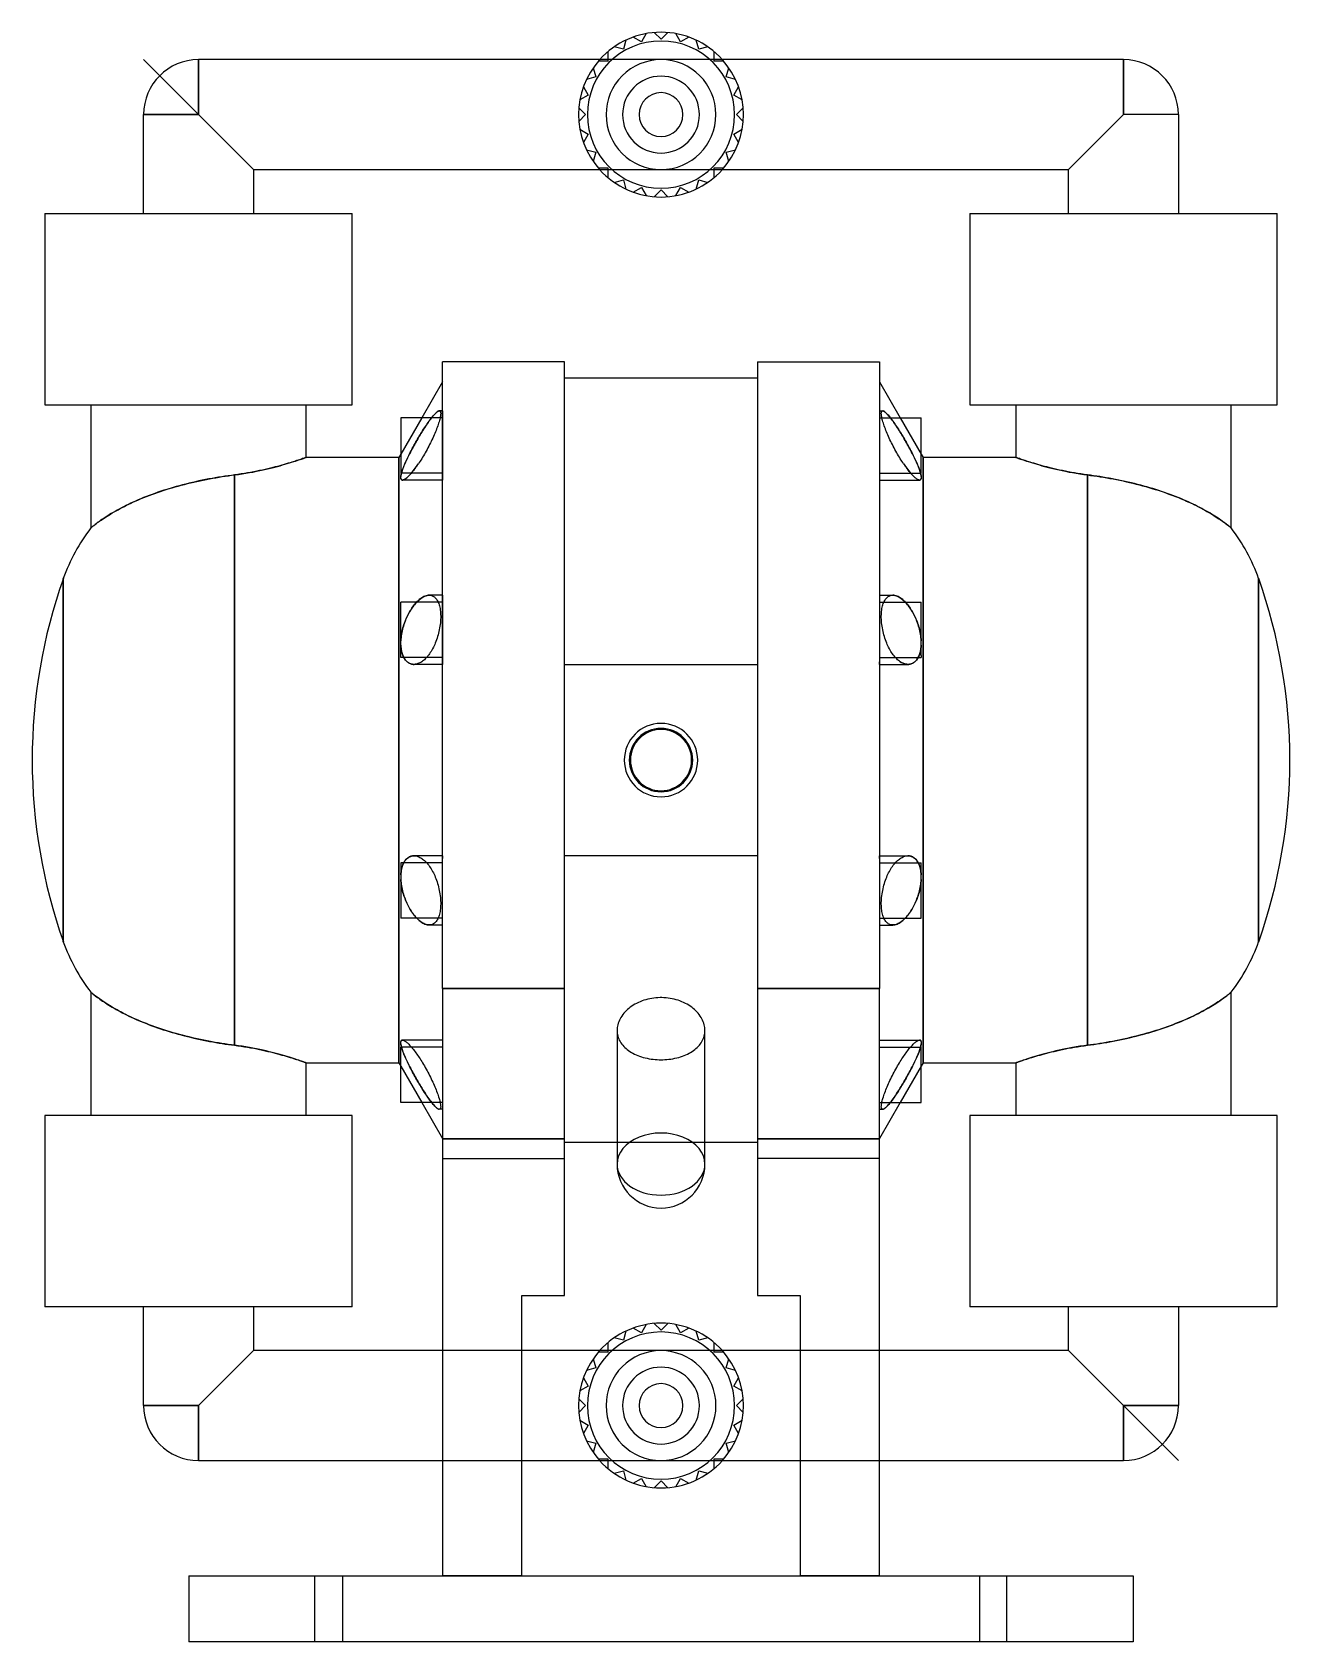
# Model space of a CAD drawing. Header units: millimetres. Extents: x -282 to 82, y 0 to 465.
import ezdxf

# ---------------------------------------------------------------- set-up
doc = ezdxf.new("R2010")
doc.units = ezdxf.units.MM
doc.layers.add('MAIN-1', color=7, linetype='Continuous')
doc.layers.add('MAIN-2', color=7, linetype='Continuous')

msp = doc.modelspace()

# ---------------------------------------------------------------- linework, layer by layer
at = {"layer": 'MAIN-1'}
for p, q in [((-233.7, 457.2), (-233.7, 441.32)), ((-100.01, 457.2), (-233.7, 457.2)), ((33.67, 457.2), (-100.01, 457.2)), ((33.67, 441.32), (33.67, 457.2)), ((-249.57, 412.75), (-249.57, 441.32)), ((-249.57, 441.32), (-233.7, 441.32)), ((-217.82, 425.45), (-233.7, 441.32)), ((17.8, 425.45), (33.67, 441.32)), ((49.55, 441.32), (33.67, 441.32)), ((49.55, 441.32), (49.55, 412.75)), ((-217.82, 425.45), (-100.01, 425.45)), ((-217.82, 425.45), (-217.82, 412.75)), ((-100.01, 425.45), (17.8, 425.45)), ((17.8, 412.75), (17.8, 425.45)), ((-278.15, 412.75), (-278.15, 357.47)), ((-278.15, 412.75), (-189.25, 412.75)), ((-189.25, 357.47), (-189.25, 412.75)), ((-10.78, 412.75), (-10.78, 357.47)), ((-10.78, 412.75), (78.12, 412.75)), ((78.12, 357.47), (78.12, 412.75)), ((-127.95, 369.89), (-163.16, 369.89)), ((-163.16, 188.75), (-163.16, 369.89)), ((-127.95, 188.75), (-127.95, 369.89)), ((-72.07, 369.89), (-36.87, 369.89)), ((-72.07, 369.89), (-72.07, 188.75)), ((-36.87, 369.89), (-36.87, 188.75)), ((-163.16, 364.13), (-169.17, 353.71)), ((-127.95, 365.28), (-72.07, 365.28)), ((-36.87, 364.13), (-30.85, 353.71)), ((-278.15, 357.47), (-189.25, 357.47)), ((-264.81, 357.47), (-264.81, 321.89)), ((-202.58, 342.26), (-202.58, 357.47)), ((-175.23, 353.71), (-175.23, 342.65)), ((-163.86, 353.71), (-175.23, 353.71)), ((-166.32, 353.71), (-166.08, 354.01)), ((-166.08, 354.01), (-165.85, 354.29)), ((-165.85, 354.29), (-165.63, 354.54)), ((-165.63, 354.54), (-165.42, 354.77)), ((-165.42, 354.77), (-165.22, 354.98)), ((-165.22, 354.98), (-165.03, 355.16)), ((-165.03, 355.16), (-164.84, 355.32)), ((-164.84, 355.32), (-164.67, 355.46)), ((-164.67, 355.46), (-164.51, 355.57)), ((-164.51, 355.57), (-164.35, 355.64)), ((-164.35, 355.64), (-164.22, 355.69)), ((-164.22, 355.69), (-164.1, 355.71)), ((-164.1, 355.71), (-164, 355.7)), ((-164, 355.7), (-163.92, 355.65)), ((-163.89, 353.58), (-163.97, 353.25)), ((-163.92, 355.65), (-163.84, 355.59)), ((-163.82, 353.88), (-163.89, 353.58)), ((-163.84, 355.59), (-163.79, 355.49)), ((-163.77, 354.17), (-163.82, 353.88)), ((-163.79, 355.49), (-163.74, 355.38)), ((-163.73, 354.43), (-163.77, 354.17)), ((-163.74, 355.38), (-163.71, 355.24)), ((-163.71, 354.67), (-163.73, 354.43)), ((-163.71, 355.24), (-163.7, 355.07)), ((-163.7, 354.88), (-163.71, 354.67)), ((-163.7, 355.07), (-163.7, 354.88)), ((-36.33, 355.07), (-36.31, 355.24)), ((-36.33, 354.88), (-36.33, 355.07)), ((-36.32, 354.67), (-36.33, 354.88)), ((-36.29, 354.43), (-36.32, 354.67)), ((-36.31, 355.24), (-36.28, 355.38)), ((-36.25, 354.17), (-36.29, 354.43)), ((-36.28, 355.38), (-36.24, 355.49)), ((-36.2, 353.88), (-36.25, 354.17)), ((-36.24, 355.49), (-36.18, 355.59)), ((-36.13, 353.58), (-36.2, 353.88)), ((-36.18, 355.59), (-36.11, 355.65)), ((-36.16, 353.71), (-24.8, 353.71)), ((-36.06, 353.25), (-36.13, 353.58)), ((-36.11, 355.65), (-36.03, 355.7)), ((-36.03, 355.7), (-35.93, 355.71)), ((-35.93, 355.71), (-35.81, 355.69)), ((-35.81, 355.69), (-35.67, 355.64)), ((-35.67, 355.64), (-35.52, 355.57)), ((-35.52, 355.57), (-35.36, 355.46)), ((-35.36, 355.46), (-35.18, 355.32)), ((-35.18, 355.32), (-35, 355.16)), ((-35, 355.16), (-34.8, 354.98)), ((-34.8, 354.98), (-34.6, 354.77)), ((-34.6, 354.77), (-34.39, 354.54)), ((-34.39, 354.54), (-34.17, 354.29)), ((-34.17, 354.29), (-33.94, 354.01)), ((-33.94, 354.01), (-33.7, 353.71)), ((-24.8, 342.65), (-24.8, 353.71)), ((-10.78, 357.47), (78.12, 357.47)), ((2.56, 357.47), (2.56, 342.26)), ((64.79, 321.89), (64.79, 357.47)), ((-165.4, 349.18), (-165.59, 348.74)), ((-165.22, 349.62), (-165.4, 349.18)), ((-165.04, 350.06), (-165.22, 349.62)), ((-164.87, 350.49), (-165.04, 350.06)), ((-164.71, 350.92), (-164.87, 350.49)), ((-164.56, 351.34), (-164.71, 350.92)), ((-164.42, 351.75), (-164.56, 351.34)), ((-164.29, 352.15), (-164.42, 351.75)), ((-164.17, 352.53), (-164.29, 352.15)), ((-164.06, 352.9), (-164.17, 352.53)), ((-163.97, 353.25), (-164.06, 352.9)), ((-35.96, 352.9), (-36.06, 353.25)), ((-35.86, 352.53), (-35.96, 352.9)), ((-35.74, 352.15), (-35.86, 352.53)), ((-35.61, 351.75), (-35.74, 352.15)), ((-35.47, 351.34), (-35.61, 351.75)), ((-35.31, 350.92), (-35.47, 351.34)), ((-35.15, 350.49), (-35.31, 350.92)), ((-34.98, 350.06), (-35.15, 350.49)), ((-34.81, 349.62), (-34.98, 350.06)), ((-34.63, 349.18), (-34.81, 349.62)), ((-34.44, 348.74), (-34.63, 349.18)), ((-167.63, 344.54), (-167.89, 344.08)), ((-167.38, 345.01), (-167.63, 344.54)), ((-167.13, 345.48), (-167.38, 345.01)), ((-166.89, 345.96), (-167.13, 345.48)), ((-166.66, 346.43), (-166.89, 345.96)), ((-166.43, 346.9), (-166.66, 346.43)), ((-166.21, 347.37), (-166.43, 346.9)), ((-165.99, 347.83), (-166.21, 347.37)), ((-165.78, 348.29), (-165.99, 347.83)), ((-165.59, 348.74), (-165.78, 348.29)), ((-34.24, 348.29), (-34.44, 348.74)), ((-34.03, 347.83), (-34.24, 348.29)), ((-33.82, 347.37), (-34.03, 347.83)), ((-33.6, 346.9), (-33.82, 347.37)), ((-33.37, 346.43), (-33.6, 346.9)), ((-33.13, 345.96), (-33.37, 346.43)), ((-32.89, 345.48), (-33.13, 345.96)), ((-32.64, 345.01), (-32.89, 345.48)), ((-32.39, 344.54), (-32.64, 345.01)), ((-32.14, 344.08), (-32.39, 344.54)), ((-211.65, 339.46), (-210.88, 339.67)), ((-210.88, 339.67), (-210.13, 339.87)), ((-210.13, 339.87), (-209.41, 340.08)), ((-209.41, 340.08), (-208.71, 340.28)), ((-208.71, 340.28), (-208.04, 340.48)), ((-208.04, 340.48), (-207.4, 340.67)), ((-207.4, 340.67), (-206.79, 340.86)), ((-206.79, 340.86), (-206.22, 341.04)), ((-206.22, 341.04), (-205.68, 341.21)), ((-205.68, 341.21), (-205.19, 341.37)), ((-205.19, 341.37), (-204.74, 341.52)), ((-204.74, 341.52), (-204.33, 341.66)), ((-204.33, 341.66), (-203.96, 341.78)), ((-203.96, 341.78), (-203.64, 341.89)), ((-203.64, 341.89), (-203.36, 341.99)), ((-203.36, 341.99), (-203.12, 342.07)), ((-203.12, 342.07), (-202.93, 342.14)), ((-202.93, 342.14), (-202.77, 342.2)), ((-202.77, 342.2), (-202.67, 342.23)), ((-202.67, 342.23), (-202.6, 342.26)), ((-202.6, 342.26), (-202.58, 342.26)), ((-175.78, 342.26), (-202.58, 342.26)), ((-175.23, 343.23), (-175.78, 342.26)), ((-175.78, 342.26), (-175.78, 167.32)), ((-175.23, 342.65), (-175.23, 337.71)), ((-170.6, 339.74), (-170.84, 339.41)), ((-170.36, 340.08), (-170.6, 339.74)), ((-170.12, 340.43), (-170.36, 340.08)), ((-169.88, 340.78), (-170.12, 340.43)), ((-169.65, 341.14), (-169.88, 340.78)), ((-169.41, 341.5), (-169.65, 341.14)), ((-169.18, 341.88), (-169.41, 341.5)), ((-168.92, 342.3), (-169.18, 341.88)), ((-168.66, 342.73), (-168.92, 342.3)), ((-168.4, 343.17), (-168.66, 342.73)), ((-168.14, 343.62), (-168.4, 343.17)), ((-167.89, 344.08), (-168.14, 343.62)), ((-31.88, 343.62), (-32.14, 344.08)), ((-31.62, 343.17), (-31.88, 343.62)), ((-31.36, 342.73), (-31.62, 343.17)), ((-31.11, 342.3), (-31.36, 342.73)), ((-30.85, 341.88), (-31.11, 342.3)), ((-30.61, 341.5), (-30.85, 341.88)), ((-30.38, 341.14), (-30.61, 341.5)), ((-30.14, 340.78), (-30.38, 341.14)), ((-29.91, 340.43), (-30.14, 340.78)), ((-29.67, 340.08), (-29.91, 340.43)), ((-29.43, 339.74), (-29.67, 340.08)), ((-29.19, 339.41), (-29.43, 339.74)), ((-24.8, 343.23), (-24.24, 342.26)), ((-24.8, 337.71), (-24.8, 342.65)), ((-24.24, 167.32), (-24.24, 342.26)), ((2.56, 342.26), (-24.24, 342.26)), ((2.56, 342.26), (2.58, 342.26)), ((2.58, 342.26), (2.64, 342.23)), ((2.64, 342.23), (2.75, 342.2)), ((2.75, 342.2), (2.9, 342.14)), ((2.9, 342.14), (3.09, 342.07)), ((3.09, 342.07), (3.33, 341.99)), ((3.33, 341.99), (3.61, 341.89)), ((3.61, 341.89), (3.93, 341.78)), ((3.93, 341.78), (4.3, 341.66)), ((4.3, 341.66), (4.71, 341.52)), ((4.71, 341.52), (5.16, 341.37)), ((5.16, 341.37), (5.66, 341.21)), ((5.66, 341.21), (6.19, 341.04)), ((6.19, 341.04), (6.76, 340.86)), ((6.76, 340.86), (7.37, 340.67)), ((7.37, 340.67), (8.01, 340.48)), ((8.01, 340.48), (8.68, 340.28)), ((8.68, 340.28), (9.38, 340.08)), ((9.38, 340.08), (10.11, 339.87)), ((10.11, 339.87), (10.86, 339.67)), ((10.86, 339.67), (11.63, 339.46)), ((-236.88, 334.69), (-235.98, 334.91)), ((-235.98, 334.91), (-235.07, 335.12)), ((-235.07, 335.12), (-234.15, 335.33)), ((-234.15, 335.33), (-233.24, 335.53)), ((-233.24, 335.53), (-232.32, 335.72)), ((-232.32, 335.72), (-231.41, 335.9)), ((-231.41, 335.9), (-230.49, 336.08)), ((-230.49, 336.08), (-229.58, 336.24)), ((-229.58, 336.24), (-228.67, 336.4)), ((-228.67, 336.4), (-227.76, 336.56)), ((-227.76, 336.56), (-226.85, 336.7)), ((-226.85, 336.7), (-225.96, 336.84)), ((-225.96, 336.84), (-225.06, 336.97)), ((-225.06, 336.97), (-224.18, 337.09)), ((-224.18, 337.09), (-223.3, 337.2)), ((-223.3, 337.2), (-222.19, 337.35)), ((-223.3, 337.2), (-223.3, 172.38)), ((-222.19, 337.35), (-221.1, 337.51)), ((-221.1, 337.51), (-220.03, 337.68)), ((-220.03, 337.68), (-218.99, 337.86)), ((-218.99, 337.86), (-217.97, 338.04)), ((-217.97, 338.04), (-216.97, 338.24)), ((-216.97, 338.24), (-216, 338.44)), ((-216, 338.44), (-215.06, 338.64)), ((-215.06, 338.64), (-214.16, 338.85)), ((-214.16, 338.85), (-213.29, 339.05)), ((-213.29, 339.05), (-212.45, 339.26)), ((-212.45, 339.26), (-211.65, 339.46)), ((-172.18, 337.71), (-175.23, 337.71)), ((-175.23, 336.77), (-175.21, 336.91)), ((-175.23, 336.22), (-175.23, 336.77)), ((-175.19, 336.06), (-175.23, 336.22)), ((-175.21, 336.91), (-175.19, 337.05)), ((-175.19, 337.05), (-175.16, 337.2)), ((-175.14, 335.94), (-175.19, 336.06)), ((-175.16, 337.2), (-175.13, 337.36)), ((-175.07, 335.84), (-175.14, 335.94)), ((-175.13, 337.36), (-175.09, 337.53)), ((-175.09, 337.53), (-175.04, 337.71)), ((-174.98, 335.76), (-175.07, 335.84)), ((-174.88, 335.72), (-174.98, 335.76)), ((-174.76, 335.71), (-174.88, 335.72)), ((-174.63, 335.72), (-174.76, 335.71)), ((-174.5, 335.75), (-174.63, 335.72)), ((-174.35, 335.81), (-174.5, 335.75)), ((-174.2, 335.89), (-174.35, 335.81)), ((-174.04, 335.98), (-174.2, 335.89)), ((-173.87, 336.09), (-174.04, 335.98)), ((-173.7, 336.22), (-173.87, 336.09)), ((-173.51, 336.37), (-173.7, 336.22)), ((-173.32, 336.53), (-173.51, 336.37)), ((-173.13, 336.71), (-173.32, 336.53)), ((-172.92, 336.91), (-173.13, 336.71)), ((-172.71, 337.13), (-172.92, 336.91)), ((-172.49, 337.37), (-172.71, 337.13)), ((-172.26, 337.62), (-172.49, 337.37)), ((-172.03, 337.88), (-172.26, 337.62)), ((-171.8, 338.16), (-172.03, 337.88)), ((-171.56, 338.46), (-171.8, 338.16)), ((-171.32, 338.76), (-171.56, 338.46)), ((-171.08, 339.08), (-171.32, 338.76)), ((-170.84, 339.41), (-171.08, 339.08)), ((-28.94, 339.08), (-29.19, 339.41)), ((-28.7, 338.76), (-28.94, 339.08)), ((-28.46, 338.46), (-28.7, 338.76)), ((-28.23, 338.16), (-28.46, 338.46)), ((-27.99, 337.88), (-28.23, 338.16)), ((-27.76, 337.62), (-27.99, 337.88)), ((-27.84, 337.71), (-24.8, 337.71)), ((-27.54, 337.37), (-27.76, 337.62)), ((-27.32, 337.13), (-27.54, 337.37)), ((-27.11, 336.91), (-27.32, 337.13)), ((-26.9, 336.71), (-27.11, 336.91)), ((-26.7, 336.53), (-26.9, 336.71)), ((-26.51, 336.37), (-26.7, 336.53)), ((-26.33, 336.22), (-26.51, 336.37)), ((-26.16, 336.09), (-26.33, 336.22)), ((-25.99, 335.98), (-26.16, 336.09)), ((-25.83, 335.89), (-25.99, 335.98)), ((-25.67, 335.81), (-25.83, 335.89)), ((-25.53, 335.75), (-25.67, 335.81)), ((-25.39, 335.72), (-25.53, 335.75)), ((-25.27, 335.71), (-25.39, 335.72)), ((-25.15, 335.72), (-25.27, 335.71)), ((-25.04, 335.76), (-25.15, 335.72)), ((-24.96, 335.84), (-25.04, 335.76)), ((-24.98, 337.71), (-24.94, 337.53)), ((-24.89, 335.94), (-24.96, 335.84)), ((-24.94, 337.53), (-24.9, 337.36)), ((-24.9, 337.36), (-24.86, 337.2)), ((-24.83, 336.06), (-24.89, 335.94)), ((-24.86, 337.2), (-24.84, 337.05)), ((-24.84, 337.05), (-24.81, 336.91)), ((-24.8, 336.22), (-24.83, 336.06)), ((-24.81, 336.91), (-24.8, 336.77)), ((-24.8, 336.77), (-24.8, 336.22)), ((11.63, 339.46), (12.43, 339.26)), ((12.43, 339.26), (13.26, 339.05)), ((13.26, 339.05), (14.13, 338.85)), ((14.13, 338.85), (15.04, 338.64)), ((15.04, 338.64), (15.98, 338.44)), ((15.98, 338.44), (16.95, 338.24)), ((16.95, 338.24), (17.94, 338.04)), ((17.94, 338.04), (18.96, 337.86)), ((18.96, 337.86), (20.01, 337.68)), ((20.01, 337.68), (21.08, 337.51)), ((21.08, 337.51), (22.17, 337.35)), ((22.17, 337.35), (23.27, 337.2)), ((23.27, 337.2), (24.18, 337.08)), ((23.27, 172.38), (23.27, 337.2)), ((24.18, 337.08), (25.1, 336.96)), ((25.1, 336.96), (26.03, 336.82)), ((26.03, 336.82), (26.96, 336.68)), ((26.96, 336.68), (27.89, 336.53)), ((27.89, 336.53), (28.83, 336.37)), ((28.83, 336.37), (29.77, 336.2)), ((29.77, 336.2), (30.72, 336.03)), ((30.72, 336.03), (31.67, 335.84)), ((31.67, 335.84), (32.61, 335.65)), ((32.61, 335.65), (33.56, 335.45)), ((33.56, 335.45), (34.51, 335.24)), ((34.51, 335.24), (35.46, 335.03)), ((35.46, 335.03), (36.4, 334.8)), ((-251.02, 330.03), (-250.28, 330.34)), ((-250.28, 330.34), (-249.52, 330.65)), ((-249.52, 330.65), (-248.76, 330.95)), ((-248.76, 330.95), (-247.97, 331.26)), ((-247.97, 331.26), (-247.18, 331.55)), ((-247.18, 331.55), (-246.37, 331.85)), ((-246.37, 331.85), (-245.55, 332.13)), ((-245.55, 332.13), (-244.73, 332.42)), ((-244.73, 332.42), (-243.89, 332.69)), ((-243.89, 332.69), (-243.04, 332.96)), ((-243.04, 332.96), (-242.18, 333.23)), ((-242.18, 333.23), (-241.32, 333.49)), ((-241.32, 333.49), (-240.45, 333.74)), ((-240.45, 333.74), (-239.57, 333.99)), ((-239.57, 333.99), (-238.68, 334.23)), ((-238.68, 334.23), (-237.78, 334.46)), ((-237.78, 334.46), (-236.88, 334.69)), ((36.4, 334.8), (37.33, 334.57)), ((37.33, 334.57), (38.26, 334.33)), ((38.26, 334.33), (39.19, 334.08)), ((39.19, 334.08), (40.1, 333.83)), ((40.1, 333.83), (41.01, 333.57)), ((41.01, 333.57), (41.91, 333.3)), ((41.91, 333.3), (42.8, 333.03)), ((42.8, 333.03), (43.69, 332.75)), ((43.69, 332.75), (44.56, 332.46)), ((44.56, 332.46), (45.42, 332.17)), ((45.42, 332.17), (46.28, 331.87)), ((46.28, 331.87), (47.11, 331.57)), ((47.11, 331.57), (47.94, 331.26)), ((47.94, 331.26), (48.75, 330.95)), ((48.75, 330.95), (49.55, 330.63)), ((49.55, 330.63), (50.33, 330.31)), ((50.33, 330.31), (51.09, 329.98)), ((-259.65, 325.58), (-259.15, 325.89)), ((-259.15, 325.89), (-258.63, 326.2)), ((-258.63, 326.2), (-258.1, 326.51)), ((-258.1, 326.51), (-257.54, 326.83)), ((-257.54, 326.83), (-256.97, 327.15)), ((-256.97, 327.15), (-256.37, 327.47)), ((-256.37, 327.47), (-255.76, 327.79)), ((-255.76, 327.79), (-255.14, 328.11)), ((-255.14, 328.11), (-254.49, 328.43)), ((-254.49, 328.43), (-253.83, 328.76)), ((-253.83, 328.76), (-253.15, 329.08)), ((-253.15, 329.08), (-252.46, 329.39)), ((-252.46, 329.39), (-251.75, 329.71)), ((-251.75, 329.71), (-251.02, 330.03)), ((51.09, 329.98), (51.84, 329.66)), ((51.84, 329.66), (52.58, 329.33)), ((52.58, 329.33), (53.29, 329)), ((53.29, 329), (53.99, 328.67)), ((53.99, 328.67), (54.67, 328.33)), ((54.67, 328.33), (55.34, 328)), ((55.34, 328), (55.98, 327.66)), ((55.98, 327.66), (56.61, 327.33)), ((56.61, 327.33), (57.21, 327)), ((57.21, 327), (57.79, 326.67)), ((57.79, 326.67), (58.35, 326.35)), ((58.35, 326.35), (58.89, 326.03)), ((58.89, 326.03), (59.4, 325.72)), ((59.4, 325.72), (59.89, 325.42)), ((-264.81, 321.89), (-264.8, 321.9)), ((-264.8, 321.9), (-264.76, 321.94)), ((-264.76, 321.94), (-264.69, 321.99)), ((-264.69, 321.99), (-264.59, 322.07)), ((-264.59, 322.07), (-264.46, 322.17)), ((-264.46, 322.17), (-264.31, 322.3)), ((-264.31, 322.3), (-264.14, 322.44)), ((-264.14, 322.44), (-263.93, 322.6)), ((-263.93, 322.6), (-263.7, 322.78)), ((-263.7, 322.78), (-263.45, 322.97)), ((-263.45, 322.97), (-263.17, 323.18)), ((-263.17, 323.18), (-262.87, 323.41)), ((-262.87, 323.41), (-262.55, 323.64)), ((-262.55, 323.64), (-262.2, 323.89)), ((-262.2, 323.89), (-261.83, 324.15)), ((-261.83, 324.15), (-261.44, 324.42)), ((-261.44, 324.42), (-261.02, 324.7)), ((-261.02, 324.7), (-260.58, 324.99)), ((-260.58, 324.99), (-260.13, 325.28)), ((-260.13, 325.28), (-259.65, 325.58)), ((59.89, 325.42), (60.35, 325.12)), ((60.35, 325.12), (60.8, 324.83)), ((60.8, 324.83), (61.22, 324.55)), ((61.22, 324.55), (61.62, 324.28)), ((61.62, 324.28), (61.99, 324.02)), ((61.99, 324.02), (62.34, 323.77)), ((62.34, 323.77), (62.67, 323.54)), ((62.67, 323.54), (62.97, 323.31)), ((62.97, 323.31), (63.25, 323.1)), ((63.25, 323.1), (63.51, 322.9)), ((63.51, 322.9), (63.75, 322.72)), ((63.75, 322.72), (63.96, 322.55)), ((63.96, 322.55), (64.15, 322.4)), ((64.15, 322.4), (64.32, 322.27)), ((64.32, 322.27), (64.46, 322.16)), ((64.46, 322.16), (64.58, 322.06)), ((64.58, 322.06), (64.67, 321.99)), ((64.67, 321.99), (64.73, 321.93)), ((64.73, 321.93), (64.77, 321.9)), ((64.77, 321.9), (64.79, 321.89)), ((-272.78, 307.28), (-272.78, 202.31)), ((72.75, 202.31), (72.75, 307.28)), ((-167.94, 302.3), (-167.64, 302.38)), ((-167.64, 302.38), (-167.34, 302.43)), ((-167.34, 302.43), (-167.05, 302.45)), ((-167.05, 302.45), (-166.81, 302.44)), ((-166.81, 302.44), (-166.58, 302.41)), ((-166.58, 302.41), (-166.35, 302.36)), ((-166.35, 302.36), (-166.14, 302.29)), ((-33.89, 302.29), (-33.67, 302.36)), ((-33.67, 302.36), (-33.45, 302.41)), ((-33.45, 302.41), (-33.22, 302.44)), ((-33.22, 302.44), (-32.98, 302.45)), ((-32.98, 302.45), (-32.69, 302.43)), ((-32.69, 302.43), (-32.39, 302.38)), ((-32.39, 302.38), (-32.08, 302.3)), ((-175.23, 285.06), (-175.23, 300.45)), ((-164.43, 300.45), (-175.23, 300.45)), ((-170.62, 300.45), (-170.38, 300.7)), ((-170.38, 300.7), (-170.13, 300.93)), ((-170.13, 300.93), (-169.89, 301.15)), ((-169.89, 301.15), (-169.66, 301.34)), ((-169.66, 301.34), (-169.42, 301.52)), ((-169.42, 301.52), (-169.18, 301.69)), ((-169.18, 301.69), (-168.87, 301.88)), ((-168.87, 301.88), (-168.56, 302.05)), ((-168.56, 302.05), (-168.25, 302.19)), ((-168.25, 302.19), (-167.94, 302.3)), ((-166.14, 302.29), (-165.93, 302.19)), ((-165.93, 302.19), (-165.73, 302.08)), ((-165.73, 302.08), (-165.53, 301.94)), ((-165.53, 301.94), (-165.35, 301.79)), ((-165.35, 301.79), (-165.17, 301.61)), ((-165.17, 301.61), (-165, 301.4)), ((-165, 301.4), (-164.83, 301.18)), ((-164.83, 301.18), (-164.68, 300.93)), ((-164.68, 300.93), (-164.53, 300.65)), ((-164.53, 300.65), (-164.39, 300.36)), ((-164.39, 300.36), (-164.26, 300.04)), ((-164.26, 300.04), (-164.15, 299.7)), ((-164.15, 299.7), (-164.05, 299.34)), ((-164.05, 299.34), (-163.96, 298.96)), ((-163.96, 298.96), (-163.88, 298.57)), ((-163.88, 298.57), (-163.82, 298.16)), ((-163.82, 298.16), (-163.77, 297.73)), ((-163.77, 297.73), (-163.73, 297.3)), ((-36.3, 297.3), (-36.26, 297.73)), ((-36.26, 297.73), (-36.21, 298.16)), ((-36.21, 298.16), (-36.14, 298.57)), ((-36.14, 298.57), (-36.07, 298.96)), ((-36.07, 298.96), (-35.98, 299.34)), ((-35.98, 299.34), (-35.88, 299.7)), ((-35.88, 299.7), (-35.76, 300.04)), ((-35.76, 300.04), (-35.63, 300.36)), ((-35.63, 300.36), (-35.5, 300.65)), ((-35.59, 300.45), (-24.8, 300.45)), ((-35.5, 300.65), (-35.35, 300.93)), ((-35.35, 300.93), (-35.19, 301.18)), ((-35.19, 301.18), (-35.03, 301.4)), ((-35.03, 301.4), (-34.85, 301.61)), ((-34.85, 301.61), (-34.68, 301.79)), ((-34.68, 301.79), (-34.49, 301.94)), ((-34.49, 301.94), (-34.3, 302.08)), ((-34.3, 302.08), (-34.1, 302.19)), ((-34.1, 302.19), (-33.89, 302.29)), ((-32.08, 302.3), (-31.78, 302.19)), ((-31.78, 302.19), (-31.47, 302.05)), ((-31.47, 302.05), (-31.16, 301.88)), ((-31.16, 301.88), (-30.85, 301.69)), ((-30.85, 301.69), (-30.61, 301.52)), ((-30.61, 301.52), (-30.37, 301.34)), ((-30.37, 301.34), (-30.13, 301.15)), ((-30.13, 301.15), (-29.89, 300.93)), ((-29.89, 300.93), (-29.65, 300.7)), ((-29.65, 300.7), (-29.41, 300.45)), ((-24.8, 285.06), (-24.8, 300.45)), ((-163.92, 293.48), (-164, 292.97)), ((-163.85, 293.99), (-163.92, 293.48)), ((-163.79, 294.49), (-163.85, 293.99)), ((-163.75, 294.98), (-163.79, 294.49)), ((-163.72, 295.47), (-163.75, 294.98)), ((-163.73, 297.3), (-163.71, 296.85)), ((-163.7, 295.94), (-163.72, 295.47)), ((-163.71, 296.85), (-163.7, 296.4)), ((-163.7, 296.4), (-163.7, 295.94)), ((-36.33, 296.4), (-36.32, 296.85)), ((-36.33, 295.94), (-36.33, 296.4)), ((-36.31, 295.47), (-36.33, 295.94)), ((-36.32, 296.85), (-36.3, 297.3)), ((-36.28, 294.98), (-36.31, 295.47)), ((-36.24, 294.49), (-36.28, 294.98)), ((-36.18, 293.99), (-36.24, 294.49)), ((-36.11, 293.48), (-36.18, 293.99)), ((-36.03, 292.97), (-36.11, 293.48)), ((-165.25, 288.62), (-165.43, 288.19)), ((-165.08, 289.06), (-165.25, 288.62)), ((-164.91, 289.51), (-165.08, 289.06)), ((-164.75, 289.98), (-164.91, 289.51)), ((-164.6, 290.47), (-164.75, 289.98)), ((-164.45, 290.96), (-164.6, 290.47)), ((-164.32, 291.45), (-164.45, 290.96)), ((-164.2, 291.96), (-164.32, 291.45)), ((-164.09, 292.46), (-164.2, 291.96)), ((-164, 292.97), (-164.09, 292.46)), ((-35.93, 292.46), (-36.03, 292.97)), ((-35.82, 291.96), (-35.93, 292.46)), ((-35.7, 291.45), (-35.82, 291.96)), ((-35.57, 290.96), (-35.7, 291.45)), ((-35.43, 290.47), (-35.57, 290.96)), ((-35.28, 289.98), (-35.43, 290.47)), ((-35.11, 289.51), (-35.28, 289.98)), ((-34.95, 289.06), (-35.11, 289.51)), ((-34.77, 288.62), (-34.95, 289.06)), ((-34.59, 288.19), (-34.77, 288.62)), ((-175.23, 284.45), (-175.23, 285.06)), ((-167.77, 284.45), (-175.23, 284.45)), ((-174.19, 284.17), (-174.35, 284.45)), ((-174.02, 283.91), (-174.19, 284.17)), ((-173.84, 283.67), (-174.02, 283.91)), ((-168.41, 283.81), (-168.67, 283.59)), ((-168.16, 284.05), (-168.41, 283.81)), ((-167.9, 284.31), (-168.16, 284.05)), ((-167.65, 284.58), (-167.9, 284.31)), ((-167.4, 284.88), (-167.65, 284.58)), ((-167.16, 285.19), (-167.4, 284.88)), ((-166.92, 285.52), (-167.16, 285.19)), ((-166.69, 285.87), (-166.92, 285.52)), ((-166.46, 286.22), (-166.69, 285.87)), ((-166.24, 286.6), (-166.46, 286.22)), ((-166.02, 286.98), (-166.24, 286.6)), ((-165.82, 287.38), (-166.02, 286.98)), ((-165.62, 287.78), (-165.82, 287.38)), ((-165.43, 288.19), (-165.62, 287.78)), ((-34.4, 287.78), (-34.59, 288.19)), ((-34.21, 287.38), (-34.4, 287.78)), ((-34, 286.98), (-34.21, 287.38)), ((-33.79, 286.6), (-34, 286.98)), ((-33.57, 286.22), (-33.79, 286.6)), ((-33.34, 285.87), (-33.57, 286.22)), ((-33.1, 285.52), (-33.34, 285.87)), ((-32.87, 285.19), (-33.1, 285.52)), ((-32.62, 284.88), (-32.87, 285.19)), ((-32.37, 284.58), (-32.62, 284.88)), ((-32.12, 284.31), (-32.37, 284.58)), ((-32.26, 284.45), (-24.8, 284.45)), ((-31.87, 284.05), (-32.12, 284.31)), ((-31.61, 283.81), (-31.87, 284.05)), ((-31.36, 283.59), (-31.61, 283.81)), ((-26.01, 283.91), (-26.19, 283.67)), ((-25.84, 284.17), (-26.01, 283.91)), ((-25.67, 284.45), (-25.84, 284.17)), ((-24.8, 285.06), (-24.8, 284.45)), ((-173.65, 283.46), (-173.84, 283.67)), ((-173.46, 283.27), (-173.65, 283.46)), ((-173.26, 283.1), (-173.46, 283.27)), ((-173.04, 282.94), (-173.26, 283.1)), ((-172.82, 282.81), (-173.04, 282.94)), ((-172.59, 282.7), (-172.82, 282.81)), ((-172.35, 282.6), (-172.59, 282.7)), ((-172.11, 282.53), (-172.35, 282.6)), ((-171.87, 282.48), (-172.11, 282.53)), ((-171.62, 282.46), (-171.87, 282.48)), ((-171.36, 282.45), (-171.62, 282.46)), ((-171.09, 282.47), (-171.36, 282.45)), ((-170.81, 282.51), (-171.09, 282.47)), ((-170.53, 282.58), (-170.81, 282.51)), ((-170.26, 282.66), (-170.53, 282.58)), ((-169.99, 282.77), (-170.26, 282.66)), ((-169.72, 282.89), (-169.99, 282.77)), ((-169.45, 283.04), (-169.72, 282.89)), ((-169.18, 283.21), (-169.45, 283.04)), ((-168.92, 283.39), (-169.18, 283.21)), ((-168.67, 283.59), (-168.92, 283.39)), ((-127.95, 282.42), (-72.07, 282.42)), ((-31.1, 283.39), (-31.36, 283.59)), ((-30.85, 283.21), (-31.1, 283.39)), ((-30.58, 283.04), (-30.85, 283.21)), ((-30.31, 282.89), (-30.58, 283.04)), ((-30.04, 282.77), (-30.31, 282.89)), ((-29.77, 282.66), (-30.04, 282.77)), ((-29.49, 282.58), (-29.77, 282.66)), ((-29.22, 282.51), (-29.49, 282.58)), ((-28.94, 282.47), (-29.22, 282.51)), ((-28.66, 282.45), (-28.94, 282.47)), ((-28.41, 282.46), (-28.66, 282.45)), ((-28.16, 282.48), (-28.41, 282.46)), ((-27.91, 282.53), (-28.16, 282.48)), ((-27.67, 282.6), (-27.91, 282.53)), ((-27.43, 282.7), (-27.67, 282.6)), ((-27.21, 282.81), (-27.43, 282.7)), ((-26.98, 282.94), (-27.21, 282.81)), ((-26.77, 283.1), (-26.98, 282.94)), ((-26.57, 283.27), (-26.77, 283.1)), ((-26.37, 283.46), (-26.57, 283.27)), ((-26.19, 283.67), (-26.37, 283.46)), ((-175.23, 225.14), (-175.23, 224.53)), ((-167.77, 225.14), (-175.23, 225.14)), ((-175.23, 224.53), (-175.23, 209.13)), ((-174.35, 225.14), (-174.19, 225.42)), ((-174.19, 225.42), (-174.02, 225.68)), ((-174.02, 225.68), (-173.84, 225.92)), ((-173.84, 225.92), (-173.65, 226.13)), ((-173.65, 226.13), (-173.46, 226.32)), ((-173.46, 226.32), (-173.26, 226.49)), ((-173.26, 226.49), (-173.04, 226.64)), ((-173.04, 226.64), (-172.82, 226.78)), ((-172.82, 226.78), (-172.59, 226.89)), ((-172.59, 226.89), (-172.35, 226.98)), ((-172.35, 226.98), (-172.11, 227.05)), ((-172.11, 227.05), (-171.87, 227.1)), ((-171.87, 227.1), (-171.62, 227.13)), ((-171.62, 227.13), (-171.36, 227.14)), ((-171.36, 227.14), (-171.09, 227.12)), ((-171.09, 227.12), (-170.81, 227.08)), ((-170.81, 227.08), (-170.53, 227.01)), ((-170.53, 227.01), (-170.26, 226.93)), ((-170.26, 226.93), (-169.99, 226.82)), ((-169.99, 226.82), (-169.72, 226.69)), ((-169.72, 226.69), (-169.45, 226.55)), ((-169.45, 226.55), (-169.18, 226.37)), ((-169.18, 226.37), (-168.92, 226.19)), ((-168.92, 226.19), (-168.67, 225.99)), ((-168.67, 225.99), (-168.41, 225.78)), ((-168.41, 225.78), (-168.16, 225.54)), ((-168.16, 225.54), (-167.9, 225.28)), ((-167.9, 225.28), (-167.65, 225)), ((-167.65, 225), (-167.4, 224.71)), ((-167.4, 224.71), (-167.16, 224.4)), ((-167.16, 224.4), (-166.92, 224.07)), ((-166.92, 224.07), (-166.69, 223.72)), ((-166.69, 223.72), (-166.46, 223.36)), ((-166.46, 223.36), (-166.24, 222.99)), ((-72.07, 227.17), (-127.95, 227.17)), ((-33.79, 222.99), (-33.57, 223.36)), ((-33.57, 223.36), (-33.34, 223.72)), ((-33.34, 223.72), (-33.1, 224.07)), ((-33.1, 224.07), (-32.87, 224.4)), ((-32.87, 224.4), (-32.62, 224.71)), ((-32.62, 224.71), (-32.37, 225)), ((-32.37, 225), (-32.12, 225.28)), ((-32.26, 225.14), (-24.8, 225.14)), ((-32.12, 225.28), (-31.87, 225.54)), ((-31.87, 225.54), (-31.61, 225.78)), ((-31.61, 225.78), (-31.36, 225.99)), ((-31.36, 225.99), (-31.1, 226.19)), ((-31.1, 226.19), (-30.85, 226.38)), ((-30.85, 226.38), (-30.58, 226.55)), ((-30.58, 226.55), (-30.31, 226.69)), ((-30.31, 226.69), (-30.04, 226.82)), ((-30.04, 226.82), (-29.77, 226.93)), ((-29.77, 226.93), (-29.49, 227.01)), ((-29.49, 227.01), (-29.22, 227.08)), ((-29.22, 227.08), (-28.94, 227.12)), ((-28.94, 227.12), (-28.66, 227.14)), ((-28.66, 227.14), (-28.41, 227.13)), ((-28.41, 227.13), (-28.16, 227.1)), ((-28.16, 227.1), (-27.91, 227.05)), ((-27.91, 227.05), (-27.67, 226.98)), ((-27.67, 226.98), (-27.43, 226.89)), ((-27.43, 226.89), (-27.21, 226.78)), ((-27.21, 226.78), (-26.98, 226.64)), ((-26.98, 226.64), (-26.77, 226.49)), ((-26.77, 226.49), (-26.57, 226.32)), ((-26.57, 226.32), (-26.37, 226.13)), ((-26.37, 226.13), (-26.19, 225.92)), ((-26.19, 225.92), (-26.01, 225.68)), ((-26.01, 225.68), (-25.84, 225.42)), ((-25.84, 225.42), (-25.67, 225.14)), ((-24.8, 224.53), (-24.8, 225.14)), ((-24.8, 209.13), (-24.8, 224.53)), ((-166.24, 222.99), (-166.02, 222.61)), ((-166.02, 222.61), (-165.82, 222.21)), ((-165.82, 222.21), (-165.62, 221.81)), ((-165.62, 221.81), (-165.43, 221.4)), ((-165.43, 221.4), (-165.25, 220.97)), ((-165.25, 220.97), (-165.08, 220.53)), ((-165.08, 220.53), (-164.91, 220.07)), ((-164.91, 220.07), (-164.75, 219.6)), ((-164.75, 219.6), (-164.6, 219.12)), ((-164.6, 219.12), (-164.45, 218.63)), ((-164.45, 218.63), (-164.32, 218.13)), ((-35.7, 218.13), (-35.57, 218.63)), ((-35.57, 218.63), (-35.43, 219.12)), ((-35.43, 219.12), (-35.28, 219.6)), ((-35.28, 219.6), (-35.11, 220.07)), ((-35.11, 220.07), (-34.95, 220.53)), ((-34.95, 220.53), (-34.77, 220.97)), ((-34.77, 220.97), (-34.59, 221.4)), ((-34.59, 221.4), (-34.4, 221.81)), ((-34.4, 221.81), (-34.21, 222.21)), ((-34.21, 222.21), (-34, 222.61)), ((-34, 222.61), (-33.79, 222.99)), ((-164.32, 218.13), (-164.2, 217.63)), ((-164.2, 217.63), (-164.09, 217.12)), ((-164.09, 217.12), (-164, 216.61)), ((-164, 216.61), (-163.92, 216.11)), ((-163.92, 216.11), (-163.85, 215.6)), ((-163.85, 215.6), (-163.79, 215.1)), ((-163.79, 215.1), (-163.75, 214.61)), ((-163.75, 214.61), (-163.72, 214.12)), ((-163.72, 214.12), (-163.7, 213.65)), ((-36.33, 213.65), (-36.31, 214.12)), ((-36.31, 214.12), (-36.28, 214.61)), ((-36.28, 214.61), (-36.24, 215.1)), ((-36.24, 215.1), (-36.18, 215.6)), ((-36.18, 215.6), (-36.11, 216.11)), ((-36.11, 216.11), (-36.03, 216.61)), ((-36.03, 216.61), (-35.93, 217.12)), ((-35.93, 217.12), (-35.82, 217.63)), ((-35.82, 217.63), (-35.7, 218.13)), ((-164.26, 209.55), (-164.39, 209.23)), ((-164.15, 209.88), (-164.26, 209.55)), ((-164.05, 210.24), (-164.15, 209.88)), ((-163.96, 210.62), (-164.05, 210.24)), ((-163.88, 211.02), (-163.96, 210.62)), ((-163.82, 211.43), (-163.88, 211.02)), ((-163.77, 211.85), (-163.82, 211.43)), ((-163.73, 212.29), (-163.77, 211.85)), ((-163.71, 212.74), (-163.73, 212.29)), ((-163.7, 213.19), (-163.71, 212.74)), ((-163.7, 213.65), (-163.7, 213.19)), ((-36.33, 213.19), (-36.33, 213.65)), ((-36.32, 212.74), (-36.33, 213.19)), ((-36.3, 212.29), (-36.32, 212.74)), ((-36.26, 211.85), (-36.3, 212.29)), ((-36.21, 211.43), (-36.26, 211.85)), ((-36.14, 211.02), (-36.21, 211.43)), ((-36.07, 210.62), (-36.14, 211.02)), ((-35.98, 210.24), (-36.07, 210.62)), ((-35.88, 209.88), (-35.98, 210.24)), ((-35.76, 209.55), (-35.88, 209.88)), ((-35.63, 209.23), (-35.76, 209.55)), ((-164.43, 209.13), (-175.23, 209.13)), ((-170.38, 208.89), (-170.62, 209.13)), ((-170.13, 208.65), (-170.38, 208.89)), ((-169.89, 208.44), (-170.13, 208.65)), ((-169.66, 208.25), (-169.89, 208.44)), ((-169.42, 208.06), (-169.66, 208.25)), ((-169.18, 207.9), (-169.42, 208.06)), ((-168.87, 207.71), (-169.18, 207.9)), ((-168.56, 207.54), (-168.87, 207.71)), ((-168.25, 207.4), (-168.56, 207.54)), ((-167.94, 207.29), (-168.25, 207.4)), ((-167.64, 207.2), (-167.94, 207.29)), ((-167.34, 207.15), (-167.64, 207.2)), ((-167.05, 207.14), (-167.34, 207.15)), ((-166.81, 207.14), (-167.05, 207.14)), ((-166.58, 207.18), (-166.81, 207.14)), ((-166.35, 207.23), (-166.58, 207.18)), ((-166.14, 207.3), (-166.35, 207.23)), ((-165.93, 207.4), (-166.14, 207.3)), ((-165.73, 207.51), (-165.93, 207.4)), ((-165.53, 207.64), (-165.73, 207.51)), ((-165.35, 207.8), (-165.53, 207.64)), ((-165.17, 207.98), (-165.35, 207.8)), ((-165, 208.18), (-165.17, 207.98)), ((-164.83, 208.41), (-165, 208.18)), ((-164.68, 208.66), (-164.83, 208.41)), ((-164.53, 208.93), (-164.68, 208.66)), ((-164.39, 209.23), (-164.53, 208.93)), ((-35.5, 208.93), (-35.63, 209.23)), ((-35.59, 209.13), (-24.8, 209.13)), ((-35.35, 208.66), (-35.5, 208.93)), ((-35.19, 208.41), (-35.35, 208.66)), ((-35.03, 208.18), (-35.19, 208.41)), ((-34.85, 207.98), (-35.03, 208.18)), ((-34.68, 207.8), (-34.85, 207.98)), ((-34.49, 207.64), (-34.68, 207.8)), ((-34.3, 207.51), (-34.49, 207.64)), ((-34.1, 207.4), (-34.3, 207.51)), ((-33.89, 207.3), (-34.1, 207.4)), ((-33.67, 207.23), (-33.89, 207.3)), ((-33.45, 207.18), (-33.67, 207.23)), ((-33.22, 207.14), (-33.45, 207.18)), ((-32.98, 207.14), (-33.22, 207.14)), ((-32.69, 207.15), (-32.98, 207.14)), ((-32.39, 207.2), (-32.69, 207.15)), ((-32.08, 207.29), (-32.39, 207.2)), ((-31.78, 207.4), (-32.08, 207.29)), ((-31.47, 207.54), (-31.78, 207.4)), ((-31.16, 207.71), (-31.47, 207.54)), ((-30.85, 207.9), (-31.16, 207.71)), ((-30.61, 208.06), (-30.85, 207.9)), ((-30.37, 208.25), (-30.61, 208.06)), ((-30.13, 208.44), (-30.37, 208.25)), ((-29.89, 208.65), (-30.13, 208.44)), ((-29.65, 208.89), (-29.89, 208.65)), ((-29.41, 209.13), (-29.65, 208.89)), ((-264.81, 187.7), (-264.81, 152.12)), ((-264.8, 187.69), (-264.81, 187.7)), ((-264.76, 187.65), (-264.8, 187.69)), ((-264.69, 187.6), (-264.76, 187.65)), ((-264.6, 187.53), (-264.69, 187.6)), ((-264.49, 187.43), (-264.6, 187.53)), ((-264.35, 187.32), (-264.49, 187.43)), ((-264.18, 187.18), (-264.35, 187.32)), ((-263.99, 187.03), (-264.18, 187.18)), ((-263.78, 186.87), (-263.99, 187.03)), ((-263.54, 186.68), (-263.78, 186.87)), ((-263.28, 186.49), (-263.54, 186.68)), ((-263, 186.27), (-263.28, 186.49)), ((-262.69, 186.05), (-263, 186.27)), ((-127.95, 188.75), (-163.16, 188.75)), ((-163.16, 188.75), (-163.16, 19.05)), ((-127.95, 100.11), (-127.95, 188.75)), ((-36.87, 188.75), (-72.07, 188.75)), ((-72.07, 188.75), (-72.07, 100.11)), ((-36.87, 19.05), (-36.87, 188.75)), ((62.85, 186.18), (62.52, 185.95)), ((63.15, 186.41), (62.85, 186.18)), ((63.43, 186.62), (63.15, 186.41)), ((63.68, 186.81), (63.43, 186.62)), ((63.91, 186.99), (63.68, 186.81)), ((64.11, 187.15), (63.91, 186.99)), ((64.29, 187.29), (64.11, 187.15)), ((64.44, 187.41), (64.29, 187.29)), ((64.56, 187.51), (64.44, 187.41)), ((64.66, 187.59), (64.56, 187.51)), ((64.73, 187.65), (64.66, 187.59)), ((64.77, 187.69), (64.73, 187.65)), ((64.79, 187.7), (64.77, 187.69)), ((64.79, 152.12), (64.79, 187.7)), ((-262.36, 185.81), (-262.69, 186.05)), ((-262.01, 185.57), (-262.36, 185.81)), ((-261.64, 185.31), (-262.01, 185.57)), ((-261.24, 185.04), (-261.64, 185.31)), ((-260.82, 184.76), (-261.24, 185.04)), ((-260.38, 184.47), (-260.82, 184.76)), ((-259.91, 184.17), (-260.38, 184.47)), ((-259.42, 183.87), (-259.91, 184.17)), ((-258.91, 183.55), (-259.42, 183.87)), ((-258.38, 183.24), (-258.91, 183.55)), ((-257.82, 182.91), (-258.38, 183.24)), ((-257.24, 182.59), (-257.82, 182.91)), ((-256.63, 182.26), (-257.24, 182.59)), ((-256.01, 181.92), (-256.63, 182.26)), ((-255.36, 181.59), (-256.01, 181.92)), ((-254.7, 181.26), (-255.36, 181.59)), ((55.11, 181.47), (54.47, 181.15)), ((55.74, 181.8), (55.11, 181.47)), ((56.35, 182.12), (55.74, 181.8)), ((56.94, 182.44), (56.35, 182.12)), ((57.52, 182.76), (56.94, 182.44)), ((58.07, 183.07), (57.52, 182.76)), ((58.61, 183.39), (58.07, 183.07)), ((59.13, 183.7), (58.61, 183.39)), ((59.62, 184), (59.13, 183.7)), ((60.1, 184.31), (59.62, 184)), ((60.56, 184.6), (60.1, 184.31)), ((61, 184.89), (60.56, 184.6)), ((61.41, 185.17), (61, 184.89)), ((61.8, 185.44), (61.41, 185.17)), ((62.17, 185.7), (61.8, 185.44)), ((62.52, 185.95), (62.17, 185.7)), ((-254.02, 180.92), (-254.7, 181.26)), ((-253.32, 180.59), (-254.02, 180.92)), ((-252.6, 180.26), (-253.32, 180.59)), ((-251.87, 179.93), (-252.6, 180.26)), ((-251.12, 179.6), (-251.87, 179.93)), ((-250.35, 179.28), (-251.12, 179.6)), ((-249.57, 178.96), (-250.35, 179.28)), ((-248.77, 178.64), (-249.57, 178.96)), ((-247.96, 178.33), (-248.77, 178.64)), ((-247.14, 178.02), (-247.96, 178.33)), ((-246.3, 177.72), (-247.14, 178.02)), ((-245.45, 177.42), (-246.3, 177.72)), ((-244.59, 177.12), (-245.45, 177.42)), ((-243.71, 176.84), (-244.59, 177.12)), ((-242.83, 176.56), (-243.71, 176.84)), ((43.86, 176.89), (43.02, 176.62)), ((44.7, 177.17), (43.86, 176.89)), ((45.53, 177.45), (44.7, 177.17)), ((46.35, 177.74), (45.53, 177.45)), ((47.15, 178.03), (46.35, 177.74)), ((47.95, 178.33), (47.15, 178.03)), ((48.73, 178.63), (47.95, 178.33)), ((49.5, 178.94), (48.73, 178.63)), ((50.25, 179.25), (49.5, 178.94)), ((50.99, 179.56), (50.25, 179.25)), ((51.72, 179.87), (50.99, 179.56)), ((52.43, 180.19), (51.72, 179.87)), ((53.12, 180.51), (52.43, 180.19)), ((53.8, 180.83), (53.12, 180.51)), ((54.47, 181.15), (53.8, 180.83)), ((-241.94, 176.28), (-242.83, 176.56)), ((-241.04, 176.02), (-241.94, 176.28)), ((-240.13, 175.76), (-241.04, 176.02)), ((-239.21, 175.5), (-240.13, 175.76)), ((-238.29, 175.26), (-239.21, 175.5)), ((-237.36, 175.02), (-238.29, 175.26)), ((-236.42, 174.79), (-237.36, 175.02)), ((-235.48, 174.56), (-236.42, 174.79)), ((-234.54, 174.34), (-235.48, 174.56)), ((-233.59, 174.14), (-234.54, 174.34)), ((-232.64, 173.93), (-233.59, 174.14)), ((-231.69, 173.74), (-232.64, 173.93)), ((-230.74, 173.56), (-231.69, 173.74)), ((-229.8, 173.38), (-230.74, 173.56)), ((-228.86, 173.22), (-229.8, 173.38)), ((-227.92, 173.06), (-228.86, 173.22)), ((-226.98, 172.91), (-227.92, 173.06)), ((-226.05, 172.76), (-226.98, 172.91)), ((-225.13, 172.63), (-226.05, 172.76)), ((-224.21, 172.5), (-225.13, 172.63)), ((-223.3, 172.38), (-224.21, 172.5)), ((-222.19, 172.24), (-223.3, 172.38)), ((-221.1, 172.08), (-222.19, 172.24)), ((-175.23, 173.37), (-175.19, 173.52)), ((-175.23, 172.82), (-175.23, 173.37)), ((-175.21, 172.68), (-175.23, 172.82)), ((-175.19, 172.54), (-175.21, 172.68)), ((-175.19, 173.52), (-175.14, 173.65)), ((-175.16, 172.39), (-175.19, 172.54)), ((-175.13, 172.22), (-175.16, 172.39)), ((-175.14, 173.65), (-175.07, 173.75)), ((-175.09, 172.06), (-175.13, 172.22)), ((-175.07, 173.75), (-174.98, 173.82)), ((-174.98, 173.82), (-174.88, 173.87)), ((-174.88, 173.87), (-174.76, 173.88)), ((-174.76, 173.88), (-174.63, 173.87)), ((-174.63, 173.87), (-174.5, 173.83)), ((-174.5, 173.83), (-174.35, 173.78)), ((-174.35, 173.78), (-174.2, 173.7)), ((-174.2, 173.7), (-174.04, 173.61)), ((-174.04, 173.61), (-173.87, 173.5)), ((-173.87, 173.5), (-173.7, 173.37)), ((-173.7, 173.37), (-173.51, 173.22)), ((-173.51, 173.22), (-173.32, 173.06)), ((-173.32, 173.06), (-173.13, 172.87)), ((-173.13, 172.87), (-172.92, 172.67)), ((-172.92, 172.67), (-172.71, 172.45)), ((-172.71, 172.45), (-172.49, 172.22)), ((-172.49, 172.22), (-172.26, 171.97)), ((-27.76, 171.97), (-27.54, 172.22)), ((-27.54, 172.22), (-27.32, 172.45)), ((-27.32, 172.45), (-27.11, 172.67)), ((-27.11, 172.67), (-26.9, 172.87)), ((-26.9, 172.87), (-26.7, 173.06)), ((-26.7, 173.06), (-26.51, 173.22)), ((-26.51, 173.22), (-26.33, 173.37)), ((-26.33, 173.37), (-26.16, 173.5)), ((-26.16, 173.5), (-25.99, 173.61)), ((-25.99, 173.61), (-25.83, 173.7)), ((-25.83, 173.7), (-25.67, 173.78)), ((-25.67, 173.78), (-25.53, 173.83)), ((-25.53, 173.83), (-25.39, 173.87)), ((-25.39, 173.87), (-25.27, 173.88)), ((-25.27, 173.88), (-25.15, 173.87)), ((-25.15, 173.87), (-25.04, 173.82)), ((-25.04, 173.82), (-24.95, 173.75)), ((-24.95, 173.75), (-24.88, 173.65)), ((-24.9, 172.22), (-24.94, 172.06)), ((-24.87, 172.38), (-24.9, 172.22)), ((-24.88, 173.65), (-24.83, 173.52)), ((-24.84, 172.54), (-24.87, 172.38)), ((-24.82, 172.68), (-24.84, 172.54)), ((-24.83, 173.52), (-24.8, 173.37)), ((-24.8, 172.82), (-24.82, 172.68)), ((-24.8, 173.37), (-24.8, 172.82)), ((22.17, 172.24), (21.08, 172.08)), ((23.27, 172.38), (22.17, 172.24)), ((24.15, 172.5), (23.27, 172.38)), ((25.04, 172.62), (24.15, 172.5)), ((25.93, 172.75), (25.04, 172.62)), ((26.83, 172.89), (25.93, 172.75)), ((27.73, 173.03), (26.83, 172.89)), ((28.64, 173.18), (27.73, 173.03)), ((29.55, 173.34), (28.64, 173.18)), ((30.47, 173.51), (29.55, 173.34)), ((31.38, 173.69), (30.47, 173.51)), ((32.3, 173.87), (31.38, 173.69)), ((33.21, 174.06), (32.3, 173.87)), ((34.13, 174.26), (33.21, 174.06)), ((35.04, 174.46), (34.13, 174.26)), ((35.95, 174.68), (35.04, 174.46)), ((36.86, 174.9), (35.95, 174.68)), ((37.76, 175.12), (36.86, 174.9)), ((38.65, 175.36), (37.76, 175.12)), ((39.54, 175.6), (38.65, 175.36)), ((40.42, 175.85), (39.54, 175.6)), ((41.29, 176.1), (40.42, 175.85)), ((42.16, 176.36), (41.29, 176.1)), ((43.02, 176.62), (42.16, 176.36)), ((-220.03, 171.91), (-221.1, 172.08)), ((-218.99, 171.73), (-220.03, 171.91)), ((-217.97, 171.54), (-218.99, 171.73)), ((-216.97, 171.35), (-217.97, 171.54)), ((-216, 171.15), (-216.97, 171.35)), ((-215.06, 170.95), (-216, 171.15)), ((-214.16, 170.74), (-215.06, 170.95)), ((-213.29, 170.53), (-214.16, 170.74)), ((-212.45, 170.33), (-213.29, 170.53)), ((-211.65, 170.12), (-212.45, 170.33)), ((-210.88, 169.92), (-211.65, 170.12)), ((-210.13, 169.71), (-210.88, 169.92)), ((-209.41, 169.51), (-210.13, 169.71)), ((-208.71, 169.31), (-209.41, 169.51)), ((-208.04, 169.11), (-208.71, 169.31)), ((-207.4, 168.92), (-208.04, 169.11)), ((-206.79, 168.73), (-207.4, 168.92)), ((-206.22, 168.55), (-206.79, 168.73)), ((-205.68, 168.38), (-206.22, 168.55)), ((-205.19, 168.22), (-205.68, 168.38)), ((-204.74, 168.07), (-205.19, 168.22)), ((-204.33, 167.93), (-204.74, 168.07)), ((-203.96, 167.8), (-204.33, 167.93)), ((-203.64, 167.69), (-203.96, 167.8)), ((-203.36, 167.6), (-203.64, 167.69)), ((-203.12, 167.51), (-203.36, 167.6)), ((-202.93, 167.45), (-203.12, 167.51)), ((-175.23, 166.94), (-175.23, 171.88)), ((-172.18, 171.88), (-175.23, 171.88)), ((-175.04, 171.88), (-175.09, 172.06)), ((-172.26, 171.97), (-172.03, 171.71)), ((-172.03, 171.71), (-171.8, 171.43)), ((-171.8, 171.43), (-171.56, 171.13)), ((-171.56, 171.13), (-171.32, 170.83)), ((-171.32, 170.83), (-171.08, 170.51)), ((-171.08, 170.51), (-170.84, 170.18)), ((-170.84, 170.18), (-170.6, 169.85)), ((-170.6, 169.85), (-170.36, 169.5)), ((-170.36, 169.5), (-170.12, 169.16)), ((-170.12, 169.16), (-169.88, 168.81)), ((-169.88, 168.81), (-169.65, 168.45)), ((-169.65, 168.45), (-169.41, 168.08)), ((-169.41, 168.08), (-169.18, 167.71)), ((-169.18, 167.71), (-168.92, 167.29)), ((-31.11, 167.29), (-30.85, 167.71)), ((-30.85, 167.71), (-30.61, 168.08)), ((-30.61, 168.08), (-30.38, 168.45)), ((-30.38, 168.45), (-30.14, 168.81)), ((-30.14, 168.81), (-29.91, 169.16)), ((-29.91, 169.16), (-29.67, 169.5)), ((-29.67, 169.5), (-29.43, 169.85)), ((-29.43, 169.85), (-29.19, 170.18)), ((-29.19, 170.18), (-28.94, 170.51)), ((-28.94, 170.51), (-28.7, 170.83)), ((-28.7, 170.83), (-28.46, 171.13)), ((-28.46, 171.13), (-28.23, 171.43)), ((-28.23, 171.43), (-27.99, 171.71)), ((-27.99, 171.71), (-27.76, 171.97)), ((-27.84, 171.88), (-24.8, 171.88)), ((-24.94, 172.06), (-24.98, 171.88)), ((-24.8, 166.94), (-24.8, 171.88)), ((3.09, 167.51), (2.9, 167.45)), ((3.33, 167.6), (3.09, 167.51)), ((3.61, 167.69), (3.33, 167.6)), ((3.93, 167.8), (3.61, 167.69)), ((4.3, 167.93), (3.93, 167.8)), ((4.71, 168.07), (4.3, 167.93)), ((5.16, 168.22), (4.71, 168.07)), ((5.66, 168.38), (5.16, 168.22)), ((6.19, 168.55), (5.66, 168.38)), ((6.76, 168.73), (6.19, 168.55)), ((7.37, 168.92), (6.76, 168.73)), ((8.01, 169.11), (7.37, 168.92)), ((8.68, 169.31), (8.01, 169.11)), ((9.38, 169.51), (8.68, 169.31)), ((10.11, 169.71), (9.38, 169.51)), ((10.86, 169.92), (10.11, 169.71)), ((11.63, 170.12), (10.86, 169.92)), ((12.43, 170.33), (11.63, 170.12)), ((13.26, 170.53), (12.43, 170.33)), ((14.13, 170.74), (13.26, 170.53)), ((15.04, 170.95), (14.13, 170.74)), ((15.98, 171.15), (15.04, 170.95)), ((16.95, 171.35), (15.98, 171.15)), ((17.94, 171.54), (16.95, 171.35)), ((18.96, 171.73), (17.94, 171.54)), ((20.01, 171.91), (18.96, 171.73)), ((21.08, 172.08), (20.01, 171.91)), ((-202.77, 167.39), (-202.93, 167.45)), ((-202.67, 167.35), (-202.77, 167.39)), ((-202.6, 167.33), (-202.67, 167.35)), ((-202.58, 167.32), (-202.6, 167.33)), ((-202.58, 152.12), (-202.58, 167.32)), ((-202.58, 167.32), (-175.78, 167.32)), ((-175.78, 167.32), (-175.23, 166.36)), ((-175.23, 155.88), (-175.23, 166.94)), ((-168.92, 167.29), (-168.66, 166.85)), ((-168.66, 166.85), (-168.4, 166.41)), ((-168.4, 166.41), (-168.14, 165.96)), ((-168.14, 165.96), (-167.89, 165.51)), ((-167.89, 165.51), (-167.63, 165.04)), ((-167.63, 165.04), (-167.38, 164.57)), ((-167.38, 164.57), (-167.13, 164.1)), ((-167.13, 164.1), (-166.89, 163.63)), ((-166.89, 163.63), (-166.66, 163.16)), ((-166.66, 163.16), (-166.43, 162.69)), ((-33.6, 162.69), (-33.37, 163.16)), ((-33.37, 163.16), (-33.13, 163.63)), ((-33.13, 163.63), (-32.89, 164.1)), ((-32.89, 164.1), (-32.64, 164.57)), ((-32.64, 164.57), (-32.39, 165.04)), ((-32.39, 165.04), (-32.14, 165.51)), ((-32.14, 165.51), (-31.88, 165.96)), ((-31.88, 165.96), (-31.62, 166.41)), ((-31.62, 166.41), (-31.36, 166.85)), ((-31.36, 166.85), (-31.11, 167.29)), ((-24.24, 167.32), (-24.8, 166.36)), ((-24.8, 155.88), (-24.8, 166.94)), ((-24.24, 167.32), (2.56, 167.32)), ((2.58, 167.33), (2.56, 167.32)), ((2.56, 167.32), (2.56, 152.12)), ((2.64, 167.35), (2.58, 167.33)), ((2.75, 167.39), (2.64, 167.35)), ((2.9, 167.45), (2.75, 167.39)), ((-166.43, 162.69), (-166.21, 162.22)), ((-166.21, 162.22), (-165.99, 161.76)), ((-165.99, 161.76), (-165.78, 161.3)), ((-165.78, 161.3), (-165.59, 160.85)), ((-165.59, 160.85), (-165.4, 160.41)), ((-165.4, 160.41), (-165.22, 159.97)), ((-165.22, 159.97), (-165.04, 159.53)), ((-165.04, 159.53), (-164.87, 159.1)), ((-164.87, 159.1), (-164.71, 158.67)), ((-164.71, 158.67), (-164.56, 158.25)), ((-164.56, 158.25), (-164.42, 157.84)), ((-35.61, 157.84), (-35.47, 158.25)), ((-35.47, 158.25), (-35.31, 158.67)), ((-35.31, 158.67), (-35.15, 159.1)), ((-35.15, 159.1), (-34.98, 159.53)), ((-34.98, 159.53), (-34.81, 159.97)), ((-34.81, 159.97), (-34.63, 160.41)), ((-34.63, 160.41), (-34.44, 160.85)), ((-34.44, 160.85), (-34.24, 161.3)), ((-34.24, 161.3), (-34.03, 161.76)), ((-34.03, 161.76), (-33.82, 162.22)), ((-33.82, 162.22), (-33.6, 162.69)), ((-163.86, 155.88), (-175.23, 155.88)), ((-169.17, 155.88), (-163.16, 145.45)), ((-166.08, 155.58), (-166.32, 155.88)), ((-165.85, 155.3), (-166.08, 155.58)), ((-165.63, 155.05), (-165.85, 155.3)), ((-165.42, 154.82), (-165.63, 155.05)), ((-165.22, 154.61), (-165.42, 154.82)), ((-165.03, 154.43), (-165.22, 154.61)), ((-164.84, 154.27), (-165.03, 154.43)), ((-164.67, 154.13), (-164.84, 154.27)), ((-164.51, 154.02), (-164.67, 154.13)), ((-164.35, 153.94), (-164.51, 154.02)), ((-164.42, 157.84), (-164.29, 157.44)), ((-164.22, 153.89), (-164.35, 153.94)), ((-164.29, 157.44), (-164.17, 157.05)), ((-164.1, 153.88), (-164.22, 153.89)), ((-164.17, 157.05), (-164.06, 156.69)), ((-164, 153.89), (-164.1, 153.88)), ((-164.06, 156.69), (-163.97, 156.34)), ((-163.92, 153.93), (-164, 153.89)), ((-163.97, 156.34), (-163.89, 156.01)), ((-163.84, 154), (-163.92, 153.93)), ((-163.89, 156.01), (-163.82, 155.7)), ((-163.79, 154.09), (-163.84, 154)), ((-163.82, 155.7), (-163.77, 155.42)), ((-163.74, 154.21), (-163.79, 154.09)), ((-163.77, 155.42), (-163.73, 155.16)), ((-163.71, 154.35), (-163.74, 154.21)), ((-163.73, 155.16), (-163.71, 154.92)), ((-163.71, 154.92), (-163.7, 154.7)), ((-163.7, 154.52), (-163.71, 154.35)), ((-163.7, 154.7), (-163.7, 154.52)), ((-30.85, 155.88), (-36.87, 145.45)), ((-36.33, 154.7), (-36.32, 154.92)), ((-36.33, 154.52), (-36.33, 154.7)), ((-36.31, 154.35), (-36.33, 154.52)), ((-36.32, 154.92), (-36.29, 155.16)), ((-36.28, 154.21), (-36.31, 154.35)), ((-36.29, 155.16), (-36.25, 155.42)), ((-36.24, 154.09), (-36.28, 154.21)), ((-36.25, 155.42), (-36.2, 155.7)), ((-36.18, 154), (-36.24, 154.09)), ((-36.2, 155.7), (-36.13, 156.01)), ((-36.11, 153.93), (-36.18, 154)), ((-36.16, 155.88), (-24.8, 155.88)), ((-36.13, 156.01), (-36.06, 156.34)), ((-36.03, 153.89), (-36.11, 153.93)), ((-36.06, 156.34), (-35.96, 156.69)), ((-35.93, 153.88), (-36.03, 153.89)), ((-35.96, 156.69), (-35.86, 157.05)), ((-35.81, 153.89), (-35.93, 153.88)), ((-35.86, 157.05), (-35.74, 157.44)), ((-35.67, 153.94), (-35.81, 153.89)), ((-35.74, 157.44), (-35.61, 157.84)), ((-35.52, 154.02), (-35.67, 153.94)), ((-35.36, 154.13), (-35.52, 154.02)), ((-35.18, 154.27), (-35.36, 154.13)), ((-35, 154.43), (-35.18, 154.27)), ((-34.8, 154.61), (-35, 154.43)), ((-34.6, 154.82), (-34.8, 154.61)), ((-34.39, 155.05), (-34.6, 154.82)), ((-34.17, 155.3), (-34.39, 155.05)), ((-33.94, 155.58), (-34.17, 155.3)), ((-33.7, 155.88), (-33.94, 155.58)), ((-278.15, 152.12), (-278.15, 96.84)), ((-189.25, 152.12), (-278.15, 152.12)), ((-189.25, 96.84), (-189.25, 152.12)), ((-10.78, 152.12), (-10.78, 96.84)), ((78.12, 152.12), (-10.78, 152.12)), ((78.12, 96.84), (78.12, 152.12)), ((-72.07, 144.3), (-127.95, 144.3)), ((-112.71, 144.3), (-112.71, 138.05)), ((-87.31, 138.05), (-87.31, 144.3)), ((-140.27, 19.05), (-140.27, 100.11)), ((-140.27, 100.11), (-127.95, 100.11)), ((-72.07, 100.11), (-59.75, 100.11)), ((-59.75, 100.11), (-59.75, 19.05)), ((-189.25, 96.84), (-278.15, 96.84)), ((-249.57, 68.26), (-249.57, 96.84)), ((-217.82, 96.84), (-217.82, 84.14)), ((78.12, 96.84), (-10.78, 96.84)), ((17.8, 84.14), (17.8, 96.84)), ((49.55, 96.84), (49.55, 68.26)), ((-233.7, 68.26), (-217.82, 84.14)), ((-163.16, 84.14), (-217.82, 84.14)), ((-100.01, 84.14), (-140.27, 84.14)), ((-59.75, 84.14), (-100.01, 84.14)), ((17.8, 84.14), (-36.87, 84.14)), ((17.8, 84.14), (33.67, 68.26)), ((-233.7, 68.26), (-249.57, 68.26)), ((-233.7, 68.26), (-233.7, 52.39)), ((33.67, 52.39), (33.67, 68.26)), ((49.55, 68.26), (33.67, 68.26)), ((-233.7, 52.39), (-163.16, 52.39)), ((-140.27, 52.39), (-100.01, 52.39)), ((-100.01, 52.39), (-59.75, 52.39)), ((-36.87, 52.39), (33.67, 52.39)), ((-236.54, 19.05), (-236.54, 0)), ((-236.54, 19.05), (-163.16, 19.05)), ((-140.27, 19.05), (-163.16, 19.05)), ((-140.27, 19.05), (-59.75, 19.05)), ((-36.87, 19.05), (-59.75, 19.05)), ((-36.87, 19.05), (36.51, 19.05)), ((36.51, 19.05), (36.51, 0)), ((36.51, 0), (-236.54, 0))]:
    msp.add_line(p, q, dxfattribs=at)
for centre, radius, start, end in [((-100.01, 441.32), 23.81, 90, 138.1897), ((-100.01, 441.32), 23.81, 41.8103, 90), ((-233.7, 441.32), 15.88, 90, 180), ((33.67, 441.32), 15.88, 0.0001, 90), ((-100.01, 441.32), 23.81, 221.8103, 270), ((-100.01, 441.32), 23.81, 270, 318.1897), ((-223.3, 289.78), 52.48, 142.2819, 160.5288), ((23.27, 289.78), 52.48, 19.4712, 37.7181), ((-124.33, 254.79), 157.45, 160.5288, 180), ((-75.69, 254.79), 157.45, 0, 19.4712), ((-100.01, 254.79), 10.61, 90, 180), ((-100.01, 254.79), 10.61, 270, 90), ((-100.01, 254.79), 9.16, 90, 270), ((-100.01, 254.79), 8.85, 90, 270), ((-100.01, 254.79), 9.16, 270, 90), ((-100.01, 254.79), 8.85, 270, 90), ((-124.33, 254.79), 157.45, 180, 199.4712), ((-100.01, 254.79), 10.61, 180, 270), ((-75.69, 254.79), 157.45, 340.5288, 0), ((-223.3, 219.81), 52.48, 199.4712, 217.7181), ((23.27, 219.81), 52.48, 322.2819, 340.5288), ((-100.01, 138.05), 12.7, 180, 0), ((-100.01, 68.26), 23.81, 90, 138.1897), ((-100.01, 68.26), 23.81, 41.8103, 90), ((-233.7, 68.26), 15.88, 180, 270), ((33.67, 68.26), 15.88, 270, 0), ((-100.01, 68.26), 23.81, 221.8103, 270), ((-100.01, 68.26), 23.81, 270, 318.1897)]:
    msp.add_arc(centre, radius, start, end, dxfattribs=at)
msp.add_ellipse((-100.01, 138.05), major_axis=(12.7, 0), ratio=0.707107, start_param=3.141593, end_param=6.283185, dxfattribs=at)
at = {"layer": 'MAIN-2'}
for p, q in [((-113.57, 460.9), (-113.57, 460.9)), ((-110.9, 460.19), (-113.57, 460.9)), ((-110.19, 462.85), (-110.9, 460.19)), ((-110.19, 462.85), (-110.19, 462.85)), ((-108.04, 463.74), (-108.04, 463.74)), ((-105.65, 462.36), (-108.04, 463.74)), ((-104.27, 464.75), (-105.65, 462.36)), ((-105.65, 462.36), (-105.65, 462.36)), ((-104.27, 464.75), (-104.27, 464.75)), ((-101.96, 465.06), (-101.96, 465.06)), ((-100.01, 463.11), (-101.96, 465.06)), ((-98.06, 465.06), (-100.01, 463.11)), ((-100.01, 463.11), (-100.01, 463.11)), ((-98.06, 465.06), (-98.06, 465.06)), ((-95.76, 464.75), (-95.76, 464.75)), ((-94.38, 462.36), (-95.76, 464.75)), ((-91.98, 463.74), (-94.38, 462.36)), ((-94.38, 462.36), (-94.38, 462.36)), ((-91.98, 463.74), (-91.98, 463.74)), ((-89.84, 462.85), (-89.84, 462.85)), ((-89.12, 460.19), (-89.84, 462.85)), ((-86.46, 460.9), (-89.12, 460.19)), ((-86.46, 460.9), (-86.46, 460.9)), ((-217.82, 425.45), (-249.57, 457.2)), ((-233.7, 441.32), (-233.7, 457.2)), ((-118.17, 456.73), (-118.17, 456.73)), ((-115.41, 456.73), (-118.17, 456.73)), ((-115.41, 459.49), (-115.41, 459.49)), ((-115.41, 459.49), (-115.41, 456.73)), ((-115.41, 456.73), (-115.41, 456.73)), ((-110.9, 460.19), (-110.9, 460.19)), ((-89.12, 460.19), (-89.12, 460.19)), ((-84.61, 459.49), (-84.61, 459.49)), ((-84.61, 456.73), (-84.61, 459.49)), ((-84.61, 456.73), (-84.61, 456.73)), ((-81.85, 456.73), (-84.61, 456.73)), ((-81.85, 456.73), (-81.85, 456.73)), ((33.67, 457.2), (33.67, 441.32)), ((-118.87, 452.22), (-121.54, 451.5)), ((-121.54, 451.5), (-121.54, 451.5)), ((-119.59, 454.88), (-119.59, 454.88)), ((-119.59, 454.88), (-118.87, 452.22)), ((-118.87, 452.22), (-118.87, 452.22)), ((-81.15, 452.22), (-80.44, 454.88)), ((-81.15, 452.22), (-81.15, 452.22)), ((-78.48, 451.5), (-81.15, 452.22)), ((-80.44, 454.88), (-80.44, 454.88)), ((-78.48, 451.5), (-78.48, 451.5)), ((-121.05, 446.96), (-123.44, 445.58)), ((-122.43, 449.35), (-122.43, 449.35)), ((-122.43, 449.35), (-121.05, 446.96)), ((-121.05, 446.96), (-121.05, 446.96)), ((-78.97, 446.96), (-77.59, 449.35)), ((-78.97, 446.96), (-78.97, 446.96)), ((-76.58, 445.58), (-78.97, 446.96)), ((-77.59, 449.35), (-77.59, 449.35)), ((-123.74, 443.28), (-123.74, 443.28)), ((-123.74, 443.28), (-121.79, 441.32)), ((-123.44, 445.58), (-123.44, 445.58)), ((-78.23, 441.32), (-76.28, 443.28)), ((-76.58, 445.58), (-76.58, 445.58)), ((-76.28, 443.28), (-76.28, 443.28)), ((-233.7, 441.32), (-249.57, 441.32)), ((-121.79, 441.32), (-123.74, 439.37)), ((-123.74, 439.37), (-123.74, 439.37)), ((-121.79, 441.32), (-121.79, 441.32)), ((-78.23, 441.32), (-78.23, 441.32)), ((-76.28, 439.37), (-78.23, 441.32)), ((-76.28, 439.37), (-76.28, 439.37)), ((33.67, 441.32), (17.8, 425.45)), ((49.55, 441.32), (33.67, 441.32)), ((-123.44, 437.07), (-123.44, 437.07)), ((-123.44, 437.07), (-121.05, 435.69)), ((-121.05, 435.69), (-122.43, 433.3)), ((-122.43, 433.3), (-122.43, 433.3)), ((-121.05, 435.69), (-121.05, 435.69)), ((-78.97, 435.69), (-76.58, 437.07)), ((-78.97, 435.69), (-78.97, 435.69)), ((-77.59, 433.3), (-78.97, 435.69)), ((-77.59, 433.3), (-77.59, 433.3)), ((-76.58, 437.07), (-76.58, 437.07)), ((-121.54, 431.15), (-121.54, 431.15)), ((-121.54, 431.15), (-118.87, 430.43)), ((-118.87, 430.43), (-119.59, 427.77)), ((-118.87, 430.43), (-118.87, 430.43)), ((-81.15, 430.43), (-78.48, 431.15)), ((-81.15, 430.43), (-81.15, 430.43)), ((-80.44, 427.77), (-81.15, 430.43)), ((-78.48, 431.15), (-78.48, 431.15)), ((-119.59, 427.77), (-119.59, 427.77)), ((-118.17, 425.92), (-118.17, 425.92)), ((-118.17, 425.92), (-115.41, 425.92)), ((-115.41, 425.92), (-115.41, 423.16)), ((-115.41, 425.92), (-115.41, 425.92)), ((-84.61, 425.92), (-81.85, 425.92)), ((-84.61, 425.92), (-84.61, 425.92)), ((-84.61, 423.16), (-84.61, 425.92)), ((-81.85, 425.92), (-81.85, 425.92)), ((-80.44, 427.77), (-80.44, 427.77)), ((-115.41, 423.16), (-115.41, 423.16)), ((-113.57, 421.75), (-110.9, 422.46)), ((-113.57, 421.75), (-113.57, 421.75)), ((-110.9, 422.46), (-110.9, 422.46)), ((-110.9, 422.46), (-110.19, 419.8)), ((-110.19, 419.8), (-110.19, 419.8)), ((-108.04, 418.91), (-105.65, 420.29)), ((-108.04, 418.91), (-108.04, 418.91)), ((-105.65, 420.29), (-104.27, 417.9)), ((-105.65, 420.29), (-105.65, 420.29)), ((-101.96, 417.59), (-100.01, 419.54)), ((-100.01, 419.54), (-100.01, 419.54)), ((-100.01, 419.54), (-98.06, 417.59)), ((-95.76, 417.9), (-94.38, 420.29)), ((-94.38, 420.29), (-91.98, 418.91)), ((-94.38, 420.29), (-94.38, 420.29)), ((-91.98, 418.91), (-91.98, 418.91)), ((-89.84, 419.8), (-89.12, 422.46)), ((-89.84, 419.8), (-89.84, 419.8)), ((-89.12, 422.46), (-89.12, 422.46)), ((-89.12, 422.46), (-86.46, 421.75)), ((-86.46, 421.75), (-86.46, 421.75)), ((-84.61, 423.16), (-84.61, 423.16)), ((-104.27, 417.9), (-104.27, 417.9)), ((-101.96, 417.59), (-101.96, 417.59)), ((-98.06, 417.59), (-98.06, 417.59)), ((-95.76, 417.9), (-95.76, 417.9)), ((-169.17, 353.71), (-175.23, 343.23)), ((-166.36, 353.66), (-166.59, 353.35)), ((-166.56, 353.4), (-166.32, 353.71)), ((-166.13, 353.94), (-166.36, 353.66)), ((-165.92, 354.21), (-166.13, 353.94)), ((-165.71, 354.45), (-165.92, 354.21)), ((-165.51, 354.68), (-165.71, 354.45)), ((-165.32, 354.88), (-165.51, 354.68)), ((-165.13, 355.06), (-165.32, 354.88)), ((-164.96, 355.23), (-165.13, 355.06)), ((-164.79, 355.37), (-164.96, 355.23)), ((-164.63, 355.49), (-164.79, 355.37)), ((-164.48, 355.58), (-164.63, 355.49)), ((-164.34, 355.65), (-164.48, 355.58)), ((-164.21, 355.7), (-164.34, 355.65)), ((-164.1, 355.71), (-164.21, 355.7)), ((-163.16, 355.71), (-164.1, 355.71)), ((-163.16, 355.71), (-164.1, 355.71)), ((-163.16, 353.71), (-163.86, 353.71)), ((-163.16, 355.71), (-163.16, 341.88)), ((-36.87, 355.71), (-36.87, 341.88)), ((-36.87, 355.71), (-35.93, 355.71)), ((-36.87, 355.71), (-35.93, 355.71)), ((-36.87, 353.71), (-36.16, 353.71)), ((-35.82, 355.7), (-35.93, 355.71)), ((-35.69, 355.65), (-35.82, 355.7)), ((-35.55, 355.58), (-35.69, 355.65)), ((-35.4, 355.49), (-35.55, 355.58)), ((-35.24, 355.37), (-35.4, 355.49)), ((-35.07, 355.23), (-35.24, 355.37)), ((-34.89, 355.06), (-35.07, 355.23)), ((-34.71, 354.88), (-34.89, 355.06)), ((-34.52, 354.68), (-34.71, 354.88)), ((-34.32, 354.45), (-34.52, 354.68)), ((-34.11, 354.21), (-34.32, 354.45)), ((-33.89, 353.94), (-34.11, 354.21)), ((-33.67, 353.66), (-33.89, 353.94)), ((-33.7, 353.71), (-33.47, 353.4)), ((-33.43, 353.35), (-33.67, 353.66)), ((-30.85, 353.71), (-24.8, 343.23)), ((-169.41, 349.15), (-169.65, 348.77)), ((-169.65, 348.77), (-169.41, 349.15)), ((-169.18, 349.54), (-169.41, 349.15)), ((-169.41, 349.15), (-169.18, 349.54)), ((-168.91, 349.96), (-169.18, 349.54)), ((-169.18, 349.54), (-168.91, 349.96)), ((-168.91, 349.96), (-168.64, 350.39)), ((-168.65, 350.38), (-168.91, 349.96)), ((-168.38, 350.79), (-168.65, 350.38)), ((-168.64, 350.39), (-168.37, 350.81)), ((-168.11, 351.19), (-168.38, 350.79)), ((-168.37, 350.81), (-168.1, 351.22)), ((-167.85, 351.59), (-168.11, 351.19)), ((-168.1, 351.22), (-167.83, 351.62)), ((-167.59, 351.97), (-167.85, 351.59)), ((-167.83, 351.62), (-167.57, 352.01)), ((-167.33, 352.34), (-167.59, 351.97)), ((-167.57, 352.01), (-167.31, 352.38)), ((-167.08, 352.69), (-167.33, 352.34)), ((-167.31, 352.38), (-167.05, 352.74)), ((-166.83, 353.03), (-167.08, 352.69)), ((-167.05, 352.74), (-166.8, 353.08)), ((-166.59, 353.35), (-166.83, 353.03)), ((-166.8, 353.08), (-166.56, 353.4)), ((-33.47, 353.4), (-33.22, 353.08)), ((-33.19, 353.03), (-33.43, 353.35)), ((-33.22, 353.08), (-32.98, 352.74)), ((-32.94, 352.69), (-33.19, 353.03)), ((-32.98, 352.74), (-32.72, 352.38)), ((-32.69, 352.34), (-32.94, 352.69)), ((-32.72, 352.38), (-32.46, 352.01)), ((-32.44, 351.97), (-32.69, 352.34)), ((-32.46, 352.01), (-32.19, 351.62)), ((-32.17, 351.59), (-32.44, 351.97)), ((-32.19, 351.62), (-31.93, 351.22)), ((-31.91, 351.19), (-32.17, 351.59)), ((-31.93, 351.22), (-31.66, 350.81)), ((-31.65, 350.79), (-31.91, 351.19)), ((-31.66, 350.81), (-31.39, 350.39)), ((-31.38, 350.38), (-31.65, 350.79)), ((-31.39, 350.39), (-31.12, 349.96)), ((-31.11, 349.96), (-31.38, 350.38)), ((-31.12, 349.96), (-30.85, 349.54)), ((-30.85, 349.54), (-31.11, 349.96)), ((-30.85, 349.54), (-30.61, 349.15)), ((-30.61, 349.15), (-30.85, 349.54)), ((-30.61, 349.15), (-30.38, 348.77)), ((-30.38, 348.77), (-30.61, 349.15)), ((-172.26, 344.15), (-172.03, 344.58)), ((-172.01, 344.63), (-172.23, 344.2)), ((-172.03, 344.58), (-171.8, 345.02)), ((-171.77, 345.06), (-172.01, 344.63)), ((-171.8, 345.02), (-171.56, 345.45)), ((-171.54, 345.49), (-171.77, 345.06)), ((-171.56, 345.45), (-171.32, 345.89)), ((-171.3, 345.92), (-171.54, 345.49)), ((-171.32, 345.89), (-171.08, 346.32)), ((-171.06, 346.35), (-171.3, 345.92)), ((-171.08, 346.32), (-170.84, 346.75)), ((-170.82, 346.77), (-171.06, 346.35)), ((-170.84, 346.75), (-170.6, 347.17)), ((-170.58, 347.19), (-170.82, 346.77)), ((-170.6, 347.17), (-170.36, 347.58)), ((-170.35, 347.6), (-170.58, 347.19)), ((-170.36, 347.58), (-170.12, 347.98)), ((-170.11, 348), (-170.35, 347.6)), ((-170.12, 347.98), (-169.88, 348.38)), ((-169.88, 348.39), (-170.11, 348)), ((-169.65, 348.77), (-169.88, 348.39)), ((-169.88, 348.38), (-169.65, 348.77)), ((-30.38, 348.77), (-30.14, 348.38)), ((-30.15, 348.39), (-30.38, 348.77)), ((-29.92, 348), (-30.15, 348.39)), ((-30.14, 348.38), (-29.91, 347.98)), ((-29.68, 347.6), (-29.92, 348)), ((-29.91, 347.98), (-29.67, 347.58)), ((-29.44, 347.19), (-29.68, 347.6)), ((-29.67, 347.58), (-29.43, 347.17)), ((-29.2, 346.77), (-29.44, 347.19)), ((-29.43, 347.17), (-29.19, 346.75)), ((-28.96, 346.35), (-29.2, 346.77)), ((-29.19, 346.75), (-28.95, 346.32)), ((-28.72, 345.92), (-28.96, 346.35)), ((-28.95, 346.32), (-28.71, 345.89)), ((-28.49, 345.49), (-28.72, 345.92)), ((-28.71, 345.89), (-28.47, 345.46)), ((-28.25, 345.06), (-28.49, 345.49)), ((-28.47, 345.46), (-28.23, 345.02)), ((-28.02, 344.63), (-28.25, 345.06)), ((-28.23, 345.02), (-28, 344.58)), ((-27.79, 344.2), (-28.02, 344.63)), ((-28, 344.58), (-27.77, 344.15)), ((-210.86, 339.67), (-211.53, 339.5)), ((-210.21, 339.85), (-210.86, 339.67)), ((-209.58, 340.03), (-210.21, 339.85)), ((-208.96, 340.2), (-209.58, 340.03)), ((-208.36, 340.38), (-208.96, 340.2)), ((-207.8, 340.55), (-208.36, 340.38)), ((-207.25, 340.72), (-207.8, 340.55)), ((-206.73, 340.88), (-207.25, 340.72)), ((-206.23, 341.03), (-206.73, 340.88)), ((-205.76, 341.18), (-206.23, 341.03)), ((-205.33, 341.33), (-205.76, 341.18)), ((-204.92, 341.46), (-205.33, 341.33)), ((-204.55, 341.58), (-204.92, 341.46)), ((-204.21, 341.7), (-204.55, 341.58)), ((-203.9, 341.8), (-204.21, 341.7)), ((-203.62, 341.9), (-203.9, 341.8)), ((-203.38, 341.98), (-203.62, 341.9)), ((-203.17, 342.06), (-203.38, 341.98)), ((-202.99, 342.12), (-203.17, 342.06)), ((-202.84, 342.17), (-202.99, 342.12)), ((-202.73, 342.21), (-202.84, 342.17)), ((-202.65, 342.24), (-202.73, 342.21)), ((-202.6, 342.26), (-202.65, 342.24)), ((-202.58, 342.26), (-202.6, 342.26)), ((-175.78, 167.32), (-175.78, 342.26)), ((-174.49, 339.36), (-174.35, 339.72)), ((-174.32, 339.8), (-174.46, 339.43)), ((-174.35, 339.72), (-174.19, 340.1)), ((-174.16, 340.17), (-174.32, 339.8)), ((-174.19, 340.1), (-174.03, 340.48)), ((-174, 340.55), (-174.16, 340.17)), ((-174.03, 340.48), (-173.86, 340.86)), ((-173.83, 340.93), (-174, 340.55)), ((-173.86, 340.86), (-173.69, 341.24)), ((-173.66, 341.31), (-173.83, 340.93)), ((-173.69, 341.24), (-173.51, 341.64)), ((-173.48, 341.7), (-173.66, 341.31)), ((-173.51, 341.64), (-173.32, 342.04)), ((-173.29, 342.1), (-173.48, 341.7)), ((-173.32, 342.04), (-173.12, 342.45)), ((-173.09, 342.51), (-173.29, 342.1)), ((-173.12, 342.45), (-172.92, 342.86)), ((-172.89, 342.92), (-173.09, 342.51)), ((-172.92, 342.86), (-172.7, 343.29)), ((-172.68, 343.34), (-172.89, 342.92)), ((-172.7, 343.29), (-172.48, 343.72)), ((-172.46, 343.77), (-172.68, 343.34)), ((-172.48, 343.72), (-172.26, 344.15)), ((-172.23, 344.2), (-172.46, 343.77)), ((-170.75, 339.53), (-170.46, 339.94)), ((-170.46, 339.94), (-170.17, 340.36)), ((-163.16, 341.88), (-163.16, 335.71)), ((-36.87, 341.88), (-36.87, 335.71)), ((-29.86, 340.36), (-29.57, 339.94)), ((-29.57, 339.94), (-29.28, 339.53)), ((-27.57, 343.77), (-27.79, 344.2)), ((-27.77, 344.15), (-27.54, 343.72)), ((-27.35, 343.34), (-27.57, 343.77)), ((-27.54, 343.72), (-27.32, 343.29)), ((-27.14, 342.92), (-27.35, 343.34)), ((-27.32, 343.29), (-27.11, 342.86)), ((-26.93, 342.51), (-27.14, 342.92)), ((-27.11, 342.86), (-26.9, 342.45)), ((-26.73, 342.1), (-26.93, 342.51)), ((-26.9, 342.45), (-26.71, 342.04)), ((-26.54, 341.7), (-26.73, 342.1)), ((-26.71, 342.04), (-26.52, 341.64)), ((-26.36, 341.31), (-26.54, 341.7)), ((-26.52, 341.64), (-26.33, 341.25)), ((-26.19, 340.93), (-26.36, 341.31)), ((-26.33, 341.25), (-26.16, 340.86)), ((-26.02, 340.55), (-26.19, 340.93)), ((-26.16, 340.86), (-25.99, 340.48)), ((-25.86, 340.17), (-26.02, 340.55)), ((-25.99, 340.48), (-25.83, 340.1)), ((-25.71, 339.8), (-25.86, 340.17)), ((-25.83, 340.1), (-25.68, 339.73)), ((-25.56, 339.43), (-25.71, 339.8)), ((-25.68, 339.73), (-25.53, 339.36)), ((-24.24, 342.26), (-24.24, 167.32)), ((2.57, 342.26), (2.56, 342.26)), ((2.62, 342.24), (2.57, 342.26)), ((2.7, 342.21), (2.62, 342.24)), ((2.82, 342.17), (2.7, 342.21)), ((2.96, 342.12), (2.82, 342.17)), ((3.14, 342.06), (2.96, 342.12)), ((3.35, 341.98), (3.14, 342.06)), ((3.6, 341.9), (3.35, 341.98)), ((3.87, 341.8), (3.6, 341.9)), ((4.18, 341.7), (3.87, 341.8)), ((4.52, 341.58), (4.18, 341.7)), ((4.9, 341.46), (4.52, 341.58)), ((5.3, 341.33), (4.9, 341.46)), ((5.74, 341.18), (5.3, 341.33)), ((6.21, 341.03), (5.74, 341.18)), ((6.7, 340.88), (6.21, 341.03)), ((7.22, 340.72), (6.7, 340.88)), ((7.77, 340.55), (7.22, 340.72)), ((8.34, 340.38), (7.77, 340.55)), ((8.94, 340.2), (8.34, 340.38)), ((9.55, 340.03), (8.94, 340.2)), ((10.18, 339.85), (9.55, 340.03)), ((10.84, 339.67), (10.18, 339.85)), ((11.5, 339.5), (10.84, 339.67)), ((-235.48, 335.03), (-236.42, 334.8)), ((-234.54, 335.24), (-235.48, 335.03)), ((-233.59, 335.45), (-234.54, 335.24)), ((-232.64, 335.65), (-233.59, 335.45)), ((-231.69, 335.84), (-232.64, 335.65)), ((-230.74, 336.03), (-231.69, 335.84)), ((-229.8, 336.2), (-230.74, 336.03)), ((-228.86, 336.37), (-229.8, 336.2)), ((-227.92, 336.53), (-228.86, 336.37)), ((-226.98, 336.68), (-227.92, 336.53)), ((-226.05, 336.82), (-226.98, 336.68)), ((-225.13, 336.96), (-226.05, 336.82)), ((-224.21, 337.08), (-225.13, 336.96)), ((-223.3, 337.2), (-224.21, 337.08)), ((-222.33, 337.33), (-223.3, 337.2)), ((-223.3, 172.38), (-223.3, 337.2)), ((-221.39, 337.47), (-222.33, 337.33)), ((-220.45, 337.61), (-221.39, 337.47)), ((-219.54, 337.76), (-220.45, 337.61)), ((-218.64, 337.92), (-219.54, 337.76)), ((-217.75, 338.08), (-218.64, 337.92)), ((-216.89, 338.25), (-217.75, 338.08)), ((-216.05, 338.43), (-216.89, 338.25)), ((-215.24, 338.6), (-216.05, 338.43)), ((-214.44, 338.78), (-215.24, 338.6)), ((-213.67, 338.96), (-214.44, 338.78)), ((-212.93, 339.14), (-213.67, 338.96)), ((-212.21, 339.32), (-212.93, 339.14)), ((-211.53, 339.5), (-212.21, 339.32)), ((-175.2, 336.99), (-175.23, 336.77)), ((-175.23, 336.22), (-175.19, 336.06)), ((-175.15, 337.23), (-175.2, 336.99)), ((-175.19, 336.06), (-175.14, 335.94)), ((-175.1, 337.5), (-175.15, 337.23)), ((-175.14, 335.94), (-175.07, 335.84)), ((-175.02, 337.78), (-175.1, 337.5)), ((-175.07, 335.84), (-174.98, 335.76)), ((-175.04, 337.71), (-174.96, 338.01)), ((-174.94, 338.08), (-175.02, 337.78)), ((-174.98, 335.76), (-174.88, 335.72)), ((-174.96, 338.01), (-174.86, 338.32)), ((-174.84, 338.4), (-174.94, 338.08)), ((-174.88, 335.72), (-174.76, 335.71)), ((-174.86, 338.32), (-174.75, 338.65)), ((-174.72, 338.73), (-174.84, 338.4)), ((-174.76, 335.71), (-174.61, 335.72)), ((-163.16, 335.71), (-174.76, 335.71)), ((-163.16, 335.71), (-174.76, 335.71)), ((-174.75, 338.65), (-174.63, 339)), ((-174.6, 339.08), (-174.72, 338.73)), ((-174.63, 339), (-174.49, 339.36)), ((-174.61, 335.72), (-174.46, 335.77)), ((-174.46, 339.43), (-174.6, 339.08)), ((-174.46, 335.77), (-174.29, 335.84)), ((-174.29, 335.84), (-174.12, 335.93)), ((-174.12, 335.93), (-173.93, 336.05)), ((-173.93, 336.05), (-173.73, 336.19)), ((-173.73, 336.19), (-173.53, 336.35)), ((-173.53, 336.35), (-173.32, 336.54)), ((-173.32, 336.54), (-173.09, 336.74)), ((-172.18, 337.71), (-171.9, 338.04)), ((-163.16, 337.71), (-172.18, 337.71)), ((-171.9, 338.04), (-171.61, 338.39)), ((-171.61, 338.39), (-171.33, 338.76)), ((-171.33, 338.76), (-171.04, 339.14)), ((-171.04, 339.14), (-170.75, 339.53)), ((-36.87, 337.71), (-27.84, 337.71)), ((-36.87, 335.71), (-25.27, 335.71)), ((-36.87, 335.71), (-25.27, 335.71)), ((-29.28, 339.53), (-28.99, 339.14)), ((-28.99, 339.14), (-28.7, 338.76)), ((-28.7, 338.76), (-28.41, 338.39)), ((-28.41, 338.39), (-28.13, 338.04)), ((-28.13, 338.04), (-27.85, 337.71)), ((-25.43, 339.08), (-25.56, 339.43)), ((-25.53, 339.36), (-25.4, 339)), ((-25.3, 338.73), (-25.43, 339.08)), ((-25.4, 339), (-25.27, 338.65)), ((-25.19, 338.4), (-25.3, 338.73)), ((-25.27, 338.65), (-25.16, 338.32)), ((-25.27, 335.71), (-25.15, 335.72)), ((-25.09, 338.08), (-25.19, 338.4)), ((-25.16, 338.32), (-25.07, 338.01)), ((-25.15, 335.72), (-25.04, 335.76)), ((-25, 337.78), (-25.09, 338.08)), ((-25.07, 338.01), (-24.98, 337.71)), ((-25.04, 335.76), (-24.95, 335.84)), ((-24.93, 337.5), (-25, 337.78)), ((-24.95, 335.84), (-24.88, 335.94)), ((-24.87, 337.24), (-24.93, 337.5)), ((-24.88, 335.94), (-24.83, 336.06)), ((-24.83, 336.99), (-24.87, 337.24)), ((-24.8, 336.77), (-24.83, 336.99)), ((-24.83, 336.06), (-24.8, 336.22)), ((12.19, 339.32), (11.5, 339.5)), ((12.9, 339.14), (12.19, 339.32)), ((13.65, 338.96), (12.9, 339.14)), ((14.42, 338.78), (13.65, 338.96)), ((15.21, 338.6), (14.42, 338.78)), ((16.03, 338.43), (15.21, 338.6)), ((16.87, 338.25), (16.03, 338.43)), ((17.73, 338.08), (16.87, 338.25)), ((18.61, 337.92), (17.73, 338.08)), ((19.51, 337.76), (18.61, 337.92)), ((20.43, 337.61), (19.51, 337.76)), ((21.36, 337.47), (20.43, 337.61)), ((22.31, 337.33), (21.36, 337.47)), ((23.27, 337.2), (22.31, 337.33)), ((24.15, 337.09), (23.27, 337.2)), ((23.27, 337.2), (23.27, 172.38)), ((25.04, 336.97), (24.15, 337.09)), ((25.93, 336.84), (25.04, 336.97)), ((26.83, 336.7), (25.93, 336.84)), ((27.73, 336.56), (26.83, 336.7)), ((28.64, 336.4), (27.73, 336.56)), ((29.55, 336.24), (28.64, 336.4)), ((30.47, 336.08), (29.55, 336.24)), ((31.38, 335.9), (30.47, 336.08)), ((32.3, 335.72), (31.38, 335.9)), ((33.21, 335.53), (32.3, 335.72)), ((34.13, 335.33), (33.21, 335.53)), ((35.04, 335.12), (34.13, 335.33)), ((35.95, 334.91), (35.04, 335.12)), ((36.86, 334.69), (35.95, 334.91)), ((-250.35, 330.31), (-251.12, 329.98)), ((-249.57, 330.63), (-250.35, 330.31)), ((-248.77, 330.95), (-249.57, 330.63)), ((-247.96, 331.26), (-248.77, 330.95)), ((-247.14, 331.57), (-247.96, 331.26)), ((-246.3, 331.87), (-247.14, 331.57)), ((-245.45, 332.17), (-246.3, 331.87)), ((-244.59, 332.46), (-245.45, 332.17)), ((-243.71, 332.75), (-244.59, 332.46)), ((-242.83, 333.03), (-243.71, 332.75)), ((-241.94, 333.3), (-242.83, 333.03)), ((-241.04, 333.57), (-241.94, 333.3)), ((-240.13, 333.83), (-241.04, 333.57)), ((-239.21, 334.08), (-240.13, 333.83)), ((-238.29, 334.33), (-239.21, 334.08)), ((-237.36, 334.57), (-238.29, 334.33)), ((-236.42, 334.8), (-237.36, 334.57)), ((37.76, 334.46), (36.86, 334.69)), ((38.65, 334.23), (37.76, 334.46)), ((39.54, 333.99), (38.65, 334.23)), ((40.42, 333.74), (39.54, 333.99)), ((41.29, 333.49), (40.42, 333.74)), ((42.16, 333.23), (41.29, 333.49)), ((43.02, 332.96), (42.16, 333.23)), ((43.86, 332.69), (43.02, 332.96)), ((44.7, 332.42), (43.86, 332.69)), ((45.53, 332.13), (44.7, 332.42)), ((46.35, 331.85), (45.53, 332.13)), ((47.15, 331.55), (46.35, 331.85)), ((47.95, 331.26), (47.15, 331.55)), ((48.73, 330.95), (47.95, 331.26)), ((49.5, 330.65), (48.73, 330.95)), ((50.25, 330.34), (49.5, 330.65)), ((50.99, 330.03), (50.25, 330.34)), ((-259.42, 325.72), (-259.91, 325.42)), ((-258.91, 326.03), (-259.42, 325.72)), ((-258.38, 326.35), (-258.91, 326.03)), ((-257.82, 326.67), (-258.38, 326.35)), ((-257.24, 327), (-257.82, 326.67)), ((-256.63, 327.33), (-257.24, 327)), ((-256.01, 327.66), (-256.63, 327.33)), ((-255.36, 328), (-256.01, 327.66)), ((-254.7, 328.33), (-255.36, 328)), ((-254.02, 328.67), (-254.7, 328.33)), ((-253.32, 329), (-254.02, 328.67)), ((-252.6, 329.33), (-253.32, 329)), ((-251.87, 329.66), (-252.6, 329.33)), ((-251.12, 329.98), (-251.87, 329.66)), ((51.72, 329.71), (50.99, 330.03)), ((52.43, 329.39), (51.72, 329.71)), ((53.12, 329.08), (52.43, 329.39)), ((53.8, 328.76), (53.12, 329.08)), ((54.47, 328.43), (53.8, 328.76)), ((55.11, 328.11), (54.47, 328.43)), ((55.74, 327.79), (55.11, 328.11)), ((56.35, 327.47), (55.74, 327.79)), ((56.94, 327.15), (56.35, 327.47)), ((57.52, 326.83), (56.94, 327.15)), ((58.07, 326.51), (57.52, 326.83)), ((58.61, 326.2), (58.07, 326.51)), ((59.13, 325.89), (58.61, 326.2)), ((59.62, 325.58), (59.13, 325.89)), ((-264.8, 321.9), (-264.81, 321.89)), ((-264.76, 321.93), (-264.8, 321.9)), ((-264.69, 321.99), (-264.76, 321.93)), ((-264.6, 322.06), (-264.69, 321.99)), ((-264.49, 322.16), (-264.6, 322.06)), ((-264.35, 322.27), (-264.49, 322.16)), ((-264.18, 322.4), (-264.35, 322.27)), ((-263.99, 322.55), (-264.18, 322.4)), ((-263.78, 322.72), (-263.99, 322.55)), ((-263.54, 322.9), (-263.78, 322.72)), ((-263.28, 323.1), (-263.54, 322.9)), ((-263, 323.31), (-263.28, 323.1)), ((-262.69, 323.54), (-263, 323.31)), ((-262.36, 323.77), (-262.69, 323.54)), ((-262.01, 324.02), (-262.36, 323.77)), ((-261.64, 324.28), (-262.01, 324.02)), ((-261.24, 324.55), (-261.64, 324.28)), ((-260.82, 324.83), (-261.24, 324.55)), ((-260.38, 325.12), (-260.82, 324.83)), ((-259.91, 325.42), (-260.38, 325.12)), ((60.1, 325.28), (59.62, 325.58)), ((60.56, 324.99), (60.1, 325.28)), ((61, 324.7), (60.56, 324.99)), ((61.41, 324.42), (61, 324.7)), ((61.8, 324.15), (61.41, 324.42)), ((62.17, 323.89), (61.8, 324.15)), ((62.52, 323.64), (62.17, 323.89)), ((62.85, 323.41), (62.52, 323.64)), ((63.15, 323.18), (62.85, 323.41)), ((63.43, 322.97), (63.15, 323.18)), ((63.68, 322.78), (63.43, 322.97)), ((63.91, 322.6), (63.68, 322.78)), ((64.11, 322.44), (63.91, 322.6)), ((64.29, 322.3), (64.11, 322.44)), ((64.44, 322.17), (64.29, 322.3)), ((64.56, 322.07), (64.44, 322.17)), ((64.66, 321.99), (64.56, 322.07)), ((64.73, 321.94), (64.66, 321.99)), ((64.77, 321.9), (64.73, 321.94)), ((64.79, 321.89), (64.77, 321.9)), ((-272.78, 202.31), (-272.78, 307.28)), ((72.75, 307.28), (72.75, 202.31)), ((-167.64, 302.38), (-167.94, 302.3)), ((-167.34, 302.43), (-167.64, 302.38)), ((-167.05, 302.45), (-167.34, 302.43)), ((-163.16, 302.45), (-167.02, 302.45)), ((-163.16, 302.45), (-167.02, 302.45)), ((-163.16, 302.45), (-163.16, 283.21)), ((-36.87, 302.45), (-36.87, 283.21)), ((-36.87, 302.45), (-33.01, 302.45)), ((-36.87, 302.45), (-33.01, 302.45)), ((-32.69, 302.43), (-32.98, 302.45)), ((-32.39, 302.38), (-32.69, 302.43)), ((-32.08, 302.3), (-32.39, 302.38)), ((-172.7, 297.61), (-172.48, 297.98)), ((-172.46, 298.02), (-172.68, 297.65)), ((-172.48, 297.98), (-172.26, 298.33)), ((-172.23, 298.37), (-172.46, 298.02)), ((-172.26, 298.33), (-172.03, 298.68)), ((-172.01, 298.72), (-172.23, 298.37)), ((-172.03, 298.68), (-171.8, 299.01)), ((-171.77, 299.05), (-172.01, 298.72)), ((-171.8, 299.01), (-171.57, 299.33)), ((-171.54, 299.37), (-171.77, 299.05)), ((-171.57, 299.33), (-171.33, 299.63)), ((-171.3, 299.67), (-171.54, 299.37)), ((-171.33, 299.63), (-171.1, 299.92)), ((-171.06, 299.96), (-171.3, 299.67)), ((-171.1, 299.92), (-170.86, 300.19)), ((-170.82, 300.23), (-171.06, 299.96)), ((-170.86, 300.19), (-170.62, 300.45)), ((-170.58, 300.49), (-170.82, 300.23)), ((-170.35, 300.73), (-170.58, 300.49)), ((-170.11, 300.95), (-170.35, 300.73)), ((-169.88, 301.16), (-170.11, 300.95)), ((-169.65, 301.35), (-169.88, 301.16)), ((-169.41, 301.53), (-169.65, 301.35)), ((-169.18, 301.69), (-169.41, 301.53)), ((-168.87, 301.88), (-169.18, 301.69)), ((-168.56, 302.05), (-168.87, 301.88)), ((-168.25, 302.19), (-168.56, 302.05)), ((-167.94, 302.3), (-168.25, 302.19)), ((-163.16, 300.45), (-164.43, 300.45)), ((-36.87, 300.45), (-35.59, 300.45)), ((-31.78, 302.19), (-32.08, 302.3)), ((-31.47, 302.05), (-31.78, 302.19)), ((-31.16, 301.88), (-31.47, 302.05)), ((-30.85, 301.69), (-31.16, 301.88)), ((-30.61, 301.53), (-30.85, 301.69)), ((-30.38, 301.35), (-30.61, 301.53)), ((-30.15, 301.16), (-30.38, 301.35)), ((-29.92, 300.95), (-30.15, 301.16)), ((-29.68, 300.73), (-29.92, 300.95)), ((-29.44, 300.49), (-29.68, 300.73)), ((-29.2, 300.23), (-29.44, 300.49)), ((-29.41, 300.45), (-29.17, 300.19)), ((-28.96, 299.96), (-29.2, 300.23)), ((-29.17, 300.19), (-28.93, 299.92)), ((-28.72, 299.67), (-28.96, 299.96)), ((-28.93, 299.92), (-28.69, 299.63)), ((-28.49, 299.37), (-28.72, 299.67)), ((-28.69, 299.63), (-28.46, 299.33)), ((-28.25, 299.05), (-28.49, 299.37)), ((-28.46, 299.33), (-28.22, 299.01)), ((-28.02, 298.72), (-28.25, 299.05)), ((-28.22, 299.01), (-27.99, 298.68)), ((-27.79, 298.37), (-28.02, 298.72)), ((-27.99, 298.68), (-27.77, 298.33)), ((-27.57, 298.02), (-27.79, 298.37)), ((-27.77, 298.33), (-27.54, 297.98)), ((-27.35, 297.65), (-27.57, 298.02)), ((-27.54, 297.98), (-27.33, 297.61)), ((-174.6, 293.05), (-174.72, 292.58)), ((-174.46, 293.52), (-174.6, 293.05)), ((-174.6, 293.03), (-174.47, 293.5)), ((-174.47, 293.5), (-174.33, 293.95)), ((-174.32, 293.98), (-174.46, 293.52)), ((-174.33, 293.95), (-174.17, 294.4)), ((-174.16, 294.43), (-174.32, 293.98)), ((-174.17, 294.4), (-174.01, 294.83)), ((-174, 294.86), (-174.16, 294.43)), ((-174.01, 294.83), (-173.85, 295.26)), ((-173.83, 295.28), (-174, 294.86)), ((-173.85, 295.26), (-173.67, 295.66)), ((-173.66, 295.69), (-173.83, 295.28)), ((-173.67, 295.66), (-173.5, 296.06)), ((-173.48, 296.1), (-173.66, 295.69)), ((-173.5, 296.06), (-173.31, 296.46)), ((-173.29, 296.49), (-173.48, 296.1)), ((-173.31, 296.46), (-173.11, 296.85)), ((-173.09, 296.89), (-173.29, 296.49)), ((-173.11, 296.85), (-172.91, 297.23)), ((-172.89, 297.27), (-173.09, 296.89)), ((-172.91, 297.23), (-172.7, 297.61)), ((-172.68, 297.65), (-172.89, 297.27)), ((-27.14, 297.27), (-27.35, 297.65)), ((-27.33, 297.61), (-27.12, 297.23)), ((-26.93, 296.89), (-27.14, 297.27)), ((-27.12, 297.23), (-26.91, 296.85)), ((-26.73, 296.49), (-26.93, 296.89)), ((-26.91, 296.85), (-26.72, 296.46)), ((-26.54, 296.1), (-26.73, 296.49)), ((-26.72, 296.46), (-26.53, 296.06)), ((-26.36, 295.69), (-26.54, 296.1)), ((-26.53, 296.06), (-26.35, 295.66)), ((-26.19, 295.28), (-26.36, 295.69)), ((-26.35, 295.66), (-26.18, 295.26)), ((-26.02, 294.86), (-26.19, 295.28)), ((-26.18, 295.26), (-26.01, 294.83)), ((-25.86, 294.43), (-26.02, 294.86)), ((-26.01, 294.83), (-25.85, 294.4)), ((-25.71, 293.98), (-25.86, 294.43)), ((-25.85, 294.4), (-25.7, 293.95)), ((-25.56, 293.52), (-25.71, 293.98)), ((-25.7, 293.95), (-25.56, 293.5)), ((-25.43, 293.05), (-25.56, 293.52)), ((-25.56, 293.5), (-25.42, 293.03)), ((-25.3, 292.58), (-25.43, 293.05)), ((-175.2, 289.75), (-175.23, 289.3)), ((-175.23, 289.3), (-175.2, 289.75)), ((-175.15, 290.21), (-175.2, 289.75)), ((-175.2, 289.75), (-175.15, 290.21)), ((-175.1, 290.68), (-175.15, 290.21)), ((-175.15, 290.21), (-175.1, 290.68)), ((-175.02, 291.16), (-175.1, 290.68)), ((-175.1, 290.68), (-175.02, 291.15)), ((-174.94, 291.63), (-175.02, 291.16)), ((-175.02, 291.15), (-174.94, 291.62)), ((-174.84, 292.11), (-174.94, 291.63)), ((-174.94, 291.62), (-174.84, 292.09)), ((-174.72, 292.58), (-174.84, 292.11)), ((-174.84, 292.09), (-174.73, 292.56)), ((-174.73, 292.56), (-174.6, 293.03)), ((-25.42, 293.03), (-25.3, 292.56)), ((-25.19, 292.11), (-25.3, 292.58)), ((-25.3, 292.56), (-25.18, 292.09)), ((-25.09, 291.63), (-25.19, 292.11)), ((-25.18, 292.09), (-25.09, 291.62)), ((-25, 291.16), (-25.09, 291.63)), ((-25.09, 291.62), (-25, 291.15)), ((-24.93, 290.68), (-25, 291.16)), ((-25, 291.15), (-24.93, 290.67)), ((-24.87, 290.21), (-24.93, 290.68)), ((-24.93, 290.67), (-24.87, 290.21)), ((-24.87, 290.21), (-24.83, 289.75)), ((-24.83, 289.75), (-24.87, 290.21)), ((-24.83, 289.75), (-24.8, 289.3)), ((-24.8, 289.3), (-24.83, 289.75)), ((-175.23, 287.97), (-175.2, 287.54)), ((-175.19, 287.52), (-175.23, 287.97)), ((-175.2, 287.54), (-175.15, 287.12)), ((-175.15, 287.07), (-175.19, 287.52)), ((-175.15, 287.12), (-175.09, 286.71)), ((-175.08, 286.64), (-175.15, 287.07)), ((-175.09, 286.71), (-175.01, 286.31)), ((-175, 286.23), (-175.08, 286.64)), ((-175.01, 286.31), (-174.92, 285.93)), ((-174.9, 285.83), (-175, 286.23)), ((-174.92, 285.93), (-174.82, 285.56)), ((-174.78, 285.45), (-174.9, 285.83)), ((-174.82, 285.56), (-174.7, 285.22)), ((-174.65, 285.1), (-174.78, 285.45)), ((-174.7, 285.22), (-174.57, 284.89)), ((-174.51, 284.76), (-174.65, 285.1)), ((-174.57, 284.89), (-174.42, 284.59)), ((-174.35, 284.45), (-174.51, 284.76)), ((-174.42, 284.59), (-174.27, 284.3)), ((-174.27, 284.3), (-174.11, 284.04)), ((-174.11, 284.04), (-173.94, 283.8)), ((-173.94, 283.8), (-173.77, 283.58)), ((-163.16, 284.45), (-167.77, 284.45)), ((-36.87, 284.45), (-32.26, 284.45)), ((-26.26, 283.58), (-26.09, 283.8)), ((-26.09, 283.8), (-25.92, 284.04)), ((-25.92, 284.04), (-25.75, 284.3)), ((-25.75, 284.3), (-25.6, 284.59)), ((-25.52, 284.76), (-25.67, 284.45)), ((-25.6, 284.59), (-25.46, 284.89)), ((-25.37, 285.1), (-25.52, 284.76)), ((-25.46, 284.89), (-25.33, 285.22)), ((-25.24, 285.45), (-25.37, 285.1)), ((-25.33, 285.22), (-25.21, 285.56)), ((-25.13, 285.83), (-25.24, 285.45)), ((-25.21, 285.56), (-25.1, 285.93)), ((-25.03, 286.23), (-25.13, 285.83)), ((-25.1, 285.93), (-25.01, 286.31)), ((-24.95, 286.64), (-25.03, 286.23)), ((-25.01, 286.31), (-24.94, 286.71)), ((-24.88, 287.07), (-24.95, 286.64)), ((-24.94, 286.71), (-24.87, 287.12)), ((-24.83, 287.52), (-24.88, 287.07)), ((-24.87, 287.12), (-24.83, 287.54)), ((-24.8, 287.97), (-24.83, 287.52)), ((-24.83, 287.54), (-24.8, 287.97)), ((-173.77, 283.58), (-173.58, 283.39)), ((-173.58, 283.39), (-173.39, 283.21)), ((-173.39, 283.21), (-173.19, 283.05)), ((-173.19, 283.05), (-172.99, 282.91)), ((-172.99, 282.91), (-172.77, 282.78)), ((-172.77, 282.78), (-172.55, 282.68)), ((-172.55, 282.68), (-172.32, 282.59)), ((-172.32, 282.59), (-172.09, 282.53)), ((-172.09, 282.53), (-171.85, 282.48)), ((-171.85, 282.48), (-171.61, 282.46)), ((-171.61, 282.46), (-171.36, 282.45)), ((-163.16, 282.45), (-171.42, 282.45)), ((-163.16, 282.45), (-171.42, 282.45)), ((-163.16, 283.21), (-163.16, 282.45)), ((-127.95, 282.42), (-127.95, 282.42)), ((-72.07, 282.42), (-72.07, 282.42)), ((-36.87, 282.45), (-36.87, 283.21)), ((-36.87, 282.45), (-28.61, 282.45)), ((-36.87, 282.45), (-28.61, 282.45)), ((-30.85, 283.21), (-30.58, 283.04)), ((-30.58, 283.04), (-30.31, 282.89)), ((-30.31, 282.89), (-30.04, 282.77)), ((-30.04, 282.77), (-29.77, 282.66)), ((-29.77, 282.66), (-29.49, 282.58)), ((-29.49, 282.58), (-29.22, 282.51)), ((-29.22, 282.51), (-28.94, 282.47)), ((-28.94, 282.47), (-28.66, 282.45)), ((-28.66, 282.45), (-28.42, 282.46)), ((-28.42, 282.46), (-28.18, 282.48)), ((-28.18, 282.48), (-27.94, 282.53)), ((-27.94, 282.53), (-27.71, 282.59)), ((-27.71, 282.59), (-27.48, 282.68)), ((-27.48, 282.68), (-27.25, 282.78)), ((-27.25, 282.78), (-27.04, 282.91)), ((-27.04, 282.91), (-26.83, 283.05)), ((-26.83, 283.05), (-26.63, 283.21)), ((-26.63, 283.21), (-26.44, 283.39)), ((-26.44, 283.39), (-26.26, 283.58)), ((-175.01, 223.28), (-175.09, 222.88)), ((-175.08, 222.94), (-175, 223.36)), ((-174.92, 223.66), (-175.01, 223.28)), ((-175, 223.36), (-174.9, 223.76)), ((-174.82, 224.02), (-174.92, 223.66)), ((-174.9, 223.76), (-174.78, 224.13)), ((-174.7, 224.37), (-174.82, 224.02)), ((-174.78, 224.13), (-174.65, 224.49)), ((-174.57, 224.7), (-174.7, 224.37)), ((-174.65, 224.49), (-174.51, 224.83)), ((-174.42, 225), (-174.57, 224.7)), ((-174.51, 224.83), (-174.35, 225.14)), ((-174.27, 225.28), (-174.42, 225)), ((-174.11, 225.55), (-174.27, 225.28)), ((-173.94, 225.79), (-174.11, 225.55)), ((-173.77, 226), (-173.94, 225.79)), ((-173.58, 226.2), (-173.77, 226)), ((-173.39, 226.38), (-173.58, 226.2)), ((-173.19, 226.54), (-173.39, 226.38)), ((-172.99, 226.68), (-173.19, 226.54)), ((-172.77, 226.8), (-172.99, 226.68)), ((-172.55, 226.91), (-172.77, 226.8)), ((-172.32, 226.99), (-172.55, 226.91)), ((-172.09, 227.06), (-172.32, 226.99)), ((-171.85, 227.11), (-172.09, 227.06)), ((-171.61, 227.13), (-171.85, 227.11)), ((-171.36, 227.14), (-171.61, 227.13)), ((-163.16, 227.14), (-171.42, 227.14)), ((-163.16, 227.14), (-171.42, 227.14)), ((-163.16, 225.14), (-167.77, 225.14)), ((-163.16, 227.14), (-163.16, 226.38)), ((-163.16, 207.13), (-163.16, 226.38)), ((-127.95, 227.17), (-127.95, 227.17)), ((-72.07, 227.17), (-72.07, 227.17)), ((-36.87, 226.38), (-36.87, 227.14)), ((-36.87, 227.14), (-28.61, 227.14)), ((-36.87, 227.14), (-28.61, 227.14)), ((-36.87, 226.38), (-36.87, 207.13)), ((-36.87, 225.14), (-32.26, 225.14)), ((-28.42, 227.13), (-28.66, 227.14)), ((-28.18, 227.11), (-28.42, 227.13)), ((-27.94, 227.06), (-28.18, 227.11)), ((-27.71, 226.99), (-27.94, 227.06)), ((-27.48, 226.91), (-27.71, 226.99)), ((-27.25, 226.8), (-27.48, 226.91)), ((-27.04, 226.68), (-27.25, 226.8)), ((-26.83, 226.54), (-27.04, 226.68)), ((-26.63, 226.38), (-26.83, 226.54)), ((-26.44, 226.2), (-26.63, 226.38)), ((-26.26, 226), (-26.44, 226.2)), ((-26.09, 225.79), (-26.26, 226)), ((-25.92, 225.55), (-26.09, 225.79)), ((-25.75, 225.28), (-25.92, 225.55)), ((-25.6, 225), (-25.75, 225.28)), ((-25.67, 225.14), (-25.52, 224.83)), ((-25.46, 224.7), (-25.6, 225)), ((-25.52, 224.83), (-25.37, 224.49)), ((-25.33, 224.37), (-25.46, 224.7)), ((-25.37, 224.49), (-25.24, 224.13)), ((-25.21, 224.02), (-25.33, 224.37)), ((-25.24, 224.13), (-25.13, 223.76)), ((-25.1, 223.66), (-25.21, 224.02)), ((-25.13, 223.76), (-25.03, 223.36)), ((-25.01, 223.28), (-25.1, 223.66)), ((-25.03, 223.36), (-24.95, 222.94)), ((-24.94, 222.88), (-25.01, 223.28)), ((-175.23, 221.62), (-175.19, 222.07)), ((-175.2, 222.05), (-175.23, 221.62)), ((-175.23, 220.28), (-175.2, 219.83)), ((-175.2, 219.84), (-175.23, 220.28)), ((-175.15, 222.47), (-175.2, 222.05)), ((-175.15, 219.38), (-175.2, 219.84)), ((-175.2, 219.83), (-175.15, 219.37)), ((-175.19, 222.07), (-175.14, 222.51)), ((-175.09, 222.88), (-175.15, 222.47)), ((-175.1, 218.91), (-175.15, 219.38)), ((-175.15, 219.37), (-175.09, 218.9)), ((-175.14, 222.51), (-175.08, 222.94)), ((-175.02, 218.44), (-175.1, 218.91)), ((-175.09, 218.9), (-175.02, 218.43)), ((-24.93, 218.91), (-25, 218.44)), ((-25, 218.43), (-24.93, 218.91)), ((-24.95, 222.94), (-24.88, 222.51)), ((-24.88, 222.47), (-24.94, 222.88)), ((-24.87, 219.38), (-24.93, 218.91)), ((-24.93, 218.91), (-24.87, 219.37)), ((-24.88, 222.51), (-24.83, 222.07)), ((-24.83, 222.05), (-24.88, 222.47)), ((-24.83, 219.84), (-24.87, 219.38)), ((-24.87, 219.37), (-24.83, 219.83)), ((-24.83, 222.07), (-24.8, 221.62)), ((-24.8, 221.62), (-24.83, 222.05)), ((-24.8, 220.28), (-24.83, 219.84)), ((-24.83, 219.83), (-24.8, 220.28)), ((-174.94, 217.97), (-175.02, 218.44)), ((-175.02, 218.43), (-174.94, 217.96)), ((-174.84, 217.49), (-174.94, 217.97)), ((-174.94, 217.96), (-174.84, 217.48)), ((-174.73, 217.02), (-174.84, 217.49)), ((-174.84, 217.48), (-174.72, 217.01)), ((-174.6, 216.55), (-174.73, 217.02)), ((-174.72, 217.01), (-174.6, 216.53)), ((-174.47, 216.09), (-174.6, 216.55)), ((-174.6, 216.53), (-174.46, 216.07)), ((-174.33, 215.63), (-174.47, 216.09)), ((-174.46, 216.07), (-174.32, 215.61)), ((-174.17, 215.19), (-174.33, 215.63)), ((-174.32, 215.61), (-174.16, 215.16)), ((-174.01, 214.75), (-174.17, 215.19)), ((-174.16, 215.16), (-174, 214.73)), ((-173.85, 214.33), (-174.01, 214.75)), ((-174, 214.73), (-173.83, 214.3)), ((-173.67, 213.92), (-173.85, 214.33)), ((-173.83, 214.3), (-173.66, 213.89)), ((-26.36, 213.89), (-26.19, 214.3)), ((-26.18, 214.33), (-26.35, 213.92)), ((-26.19, 214.3), (-26.02, 214.73)), ((-26.01, 214.75), (-26.18, 214.33)), ((-26.02, 214.73), (-25.86, 215.16)), ((-25.85, 215.19), (-26.01, 214.75)), ((-25.86, 215.16), (-25.71, 215.61)), ((-25.7, 215.63), (-25.85, 215.19)), ((-25.71, 215.61), (-25.56, 216.07)), ((-25.56, 216.09), (-25.7, 215.63)), ((-25.42, 216.55), (-25.56, 216.09)), ((-25.56, 216.07), (-25.43, 216.53)), ((-25.43, 216.53), (-25.3, 217.01)), ((-25.3, 217.02), (-25.42, 216.55)), ((-25.18, 217.49), (-25.3, 217.02)), ((-25.3, 217.01), (-25.19, 217.48)), ((-25.19, 217.48), (-25.09, 217.96)), ((-25.09, 217.97), (-25.18, 217.49)), ((-25, 218.44), (-25.09, 217.97)), ((-25.09, 217.96), (-25, 218.43)), ((-173.5, 213.52), (-173.67, 213.92)), ((-173.66, 213.89), (-173.48, 213.49)), ((-173.31, 213.13), (-173.5, 213.52)), ((-173.48, 213.49), (-173.29, 213.09)), ((-173.11, 212.74), (-173.31, 213.13)), ((-173.29, 213.09), (-173.09, 212.7)), ((-172.91, 212.35), (-173.11, 212.74)), ((-173.09, 212.7), (-172.89, 212.32)), ((-172.7, 211.98), (-172.91, 212.35)), ((-172.89, 212.32), (-172.68, 211.94)), ((-172.48, 211.61), (-172.7, 211.98)), ((-172.68, 211.94), (-172.46, 211.57)), ((-172.26, 211.25), (-172.48, 211.61)), ((-172.46, 211.57), (-172.23, 211.21)), ((-172.03, 210.91), (-172.26, 211.25)), ((-172.23, 211.21), (-172.01, 210.87)), ((-171.8, 210.58), (-172.03, 210.91)), ((-172.01, 210.87), (-171.77, 210.54)), ((-171.57, 210.26), (-171.8, 210.58)), ((-171.77, 210.54), (-171.54, 210.22)), ((-171.33, 209.96), (-171.57, 210.26)), ((-171.54, 210.22), (-171.3, 209.92)), ((-171.1, 209.67), (-171.33, 209.96)), ((-171.3, 209.92), (-171.06, 209.63)), ((-170.86, 209.39), (-171.1, 209.67)), ((-171.06, 209.63), (-170.82, 209.35)), ((-170.62, 209.13), (-170.86, 209.39)), ((-170.82, 209.35), (-170.58, 209.1)), ((-29.44, 209.1), (-29.2, 209.35)), ((-29.17, 209.39), (-29.41, 209.13)), ((-29.2, 209.35), (-28.96, 209.63)), ((-28.93, 209.67), (-29.17, 209.39)), ((-28.96, 209.63), (-28.72, 209.92)), ((-28.69, 209.96), (-28.93, 209.67)), ((-28.72, 209.92), (-28.49, 210.22)), ((-28.46, 210.26), (-28.69, 209.96)), ((-28.49, 210.22), (-28.25, 210.54)), ((-28.22, 210.58), (-28.46, 210.26)), ((-28.25, 210.54), (-28.02, 210.87)), ((-27.99, 210.91), (-28.22, 210.58)), ((-28.02, 210.87), (-27.79, 211.21)), ((-27.77, 211.25), (-27.99, 210.91)), ((-27.79, 211.21), (-27.57, 211.57)), ((-27.54, 211.61), (-27.77, 211.25)), ((-27.57, 211.57), (-27.35, 211.94)), ((-27.33, 211.98), (-27.54, 211.61)), ((-27.35, 211.94), (-27.14, 212.32)), ((-27.12, 212.35), (-27.33, 211.98)), ((-27.14, 212.32), (-26.93, 212.7)), ((-26.91, 212.74), (-27.12, 212.35)), ((-26.93, 212.7), (-26.73, 213.09)), ((-26.72, 213.13), (-26.91, 212.74)), ((-26.73, 213.09), (-26.54, 213.49)), ((-26.53, 213.52), (-26.72, 213.13)), ((-26.54, 213.49), (-26.36, 213.89)), ((-26.35, 213.92), (-26.53, 213.52)), ((-170.58, 209.1), (-170.35, 208.86)), ((-170.35, 208.86), (-170.11, 208.63)), ((-170.11, 208.63), (-169.88, 208.43)), ((-169.88, 208.43), (-169.65, 208.24)), ((-169.65, 208.24), (-169.41, 208.06)), ((-169.41, 208.06), (-169.18, 207.9)), ((-169.18, 207.9), (-168.87, 207.71)), ((-168.87, 207.71), (-168.56, 207.54)), ((-168.56, 207.54), (-168.25, 207.4)), ((-168.25, 207.4), (-167.94, 207.29)), ((-167.94, 207.29), (-167.64, 207.2)), ((-167.64, 207.2), (-167.34, 207.15)), ((-167.34, 207.15), (-167.05, 207.14)), ((-163.16, 207.13), (-167.02, 207.13)), ((-163.16, 207.13), (-167.02, 207.13)), ((-163.16, 209.13), (-164.43, 209.13)), ((-36.87, 209.13), (-35.59, 209.13)), ((-36.87, 207.13), (-33.01, 207.13)), ((-36.87, 207.13), (-33.01, 207.13)), ((-32.98, 207.14), (-32.69, 207.15)), ((-32.69, 207.15), (-32.39, 207.2)), ((-32.39, 207.2), (-32.08, 207.29)), ((-32.08, 207.29), (-31.78, 207.4)), ((-31.78, 207.4), (-31.47, 207.54)), ((-31.47, 207.54), (-31.16, 207.71)), ((-31.16, 207.71), (-30.85, 207.9)), ((-30.85, 207.9), (-30.61, 208.06)), ((-30.61, 208.06), (-30.38, 208.24)), ((-30.38, 208.24), (-30.15, 208.43)), ((-30.15, 208.43), (-29.92, 208.63)), ((-29.92, 208.63), (-29.68, 208.86)), ((-29.68, 208.86), (-29.44, 209.1)), ((-264.81, 187.7), (-264.8, 187.69)), ((-264.8, 187.69), (-264.76, 187.65)), ((-264.76, 187.65), (-264.69, 187.59)), ((-264.69, 187.59), (-264.59, 187.51)), ((-264.59, 187.51), (-264.46, 187.41)), ((-264.46, 187.41), (-264.31, 187.29)), ((-264.31, 187.29), (-264.14, 187.15)), ((-264.14, 187.15), (-263.93, 186.99)), ((-263.93, 186.99), (-263.7, 186.81)), ((-263.7, 186.81), (-263.45, 186.62)), ((-263.45, 186.62), (-263.17, 186.41)), ((-263.17, 186.41), (-262.87, 186.18)), ((-262.87, 186.18), (-262.55, 185.95)), ((-163.16, 188.75), (-127.95, 188.75)), ((-101.46, 186.1), (-102.05, 186.03)), ((-100.88, 186.14), (-101.46, 186.1)), ((-100.3, 186.16), (-100.88, 186.14)), ((-99.73, 186.16), (-100.3, 186.16)), ((-99.15, 186.14), (-99.73, 186.16)), ((-98.56, 186.1), (-99.15, 186.14)), ((-97.97, 186.03), (-98.56, 186.1)), ((-72.07, 188.75), (-36.87, 188.75)), ((62.67, 186.05), (62.97, 186.27)), ((62.97, 186.27), (63.25, 186.49)), ((63.25, 186.49), (63.51, 186.68)), ((63.51, 186.68), (63.75, 186.87)), ((63.75, 186.87), (63.96, 187.03)), ((63.96, 187.03), (64.15, 187.18)), ((64.15, 187.18), (64.32, 187.32)), ((64.32, 187.32), (64.46, 187.43)), ((64.46, 187.43), (64.58, 187.53)), ((64.58, 187.53), (64.67, 187.6)), ((64.67, 187.6), (64.73, 187.65)), ((64.73, 187.65), (64.77, 187.69)), ((64.77, 187.69), (64.79, 187.7)), ((-262.55, 185.95), (-262.2, 185.7)), ((-262.2, 185.7), (-261.83, 185.44)), ((-261.83, 185.44), (-261.44, 185.17)), ((-261.44, 185.17), (-261.02, 184.89)), ((-261.02, 184.89), (-260.58, 184.6)), ((-260.58, 184.6), (-260.13, 184.31)), ((-260.13, 184.31), (-259.65, 184)), ((-259.65, 184), (-259.15, 183.7)), ((-259.15, 183.7), (-258.63, 183.39)), ((-258.63, 183.39), (-258.1, 183.07)), ((-258.1, 183.07), (-257.54, 182.76)), ((-257.54, 182.76), (-256.97, 182.44)), ((-256.97, 182.44), (-256.37, 182.12)), ((-256.37, 182.12), (-255.76, 181.8)), ((-255.76, 181.8), (-255.14, 181.47)), ((-255.14, 181.47), (-254.49, 181.15)), ((-110.73, 181.62), (-111.04, 181.24)), ((-110.4, 182), (-110.73, 181.62)), ((-110.05, 182.36), (-110.4, 182)), ((-109.68, 182.71), (-110.05, 182.36)), ((-109.29, 183.04), (-109.68, 182.71)), ((-108.89, 183.35), (-109.29, 183.04)), ((-108.47, 183.65), (-108.89, 183.35)), ((-108.02, 183.94), (-108.47, 183.65)), ((-107.55, 184.22), (-108.02, 183.94)), ((-107.07, 184.49), (-107.55, 184.22)), ((-106.56, 184.74), (-107.07, 184.49)), ((-106.04, 184.97), (-106.56, 184.74)), ((-105.5, 185.19), (-106.04, 184.97)), ((-104.94, 185.38), (-105.5, 185.19)), ((-104.38, 185.55), (-104.94, 185.38)), ((-103.81, 185.71), (-104.38, 185.55)), ((-103.22, 185.84), (-103.81, 185.71)), ((-102.64, 185.94), (-103.22, 185.84)), ((-102.05, 186.03), (-102.64, 185.94)), ((-97.39, 185.94), (-97.97, 186.03)), ((-96.8, 185.84), (-97.39, 185.94)), ((-96.22, 185.71), (-96.8, 185.84)), ((-95.64, 185.55), (-96.22, 185.71)), ((-95.08, 185.38), (-95.64, 185.55)), ((-94.53, 185.19), (-95.08, 185.38)), ((-93.99, 184.97), (-94.53, 185.19)), ((-93.47, 184.74), (-93.99, 184.97)), ((-92.96, 184.49), (-93.47, 184.74)), ((-92.47, 184.22), (-92.96, 184.49)), ((-92, 183.94), (-92.47, 184.22)), ((-91.56, 183.65), (-92, 183.94)), ((-91.13, 183.35), (-91.56, 183.65)), ((-90.73, 183.04), (-91.13, 183.35)), ((-90.35, 182.71), (-90.73, 183.04)), ((-89.98, 182.36), (-90.35, 182.71)), ((-89.62, 182), (-89.98, 182.36)), ((-89.29, 181.62), (-89.62, 182)), ((-88.98, 181.24), (-89.29, 181.62)), ((54.67, 181.26), (55.34, 181.59)), ((55.34, 181.59), (55.98, 181.92)), ((55.98, 181.92), (56.61, 182.26)), ((56.61, 182.26), (57.21, 182.59)), ((57.21, 182.59), (57.79, 182.91)), ((57.79, 182.91), (58.35, 183.24)), ((58.35, 183.24), (58.89, 183.55)), ((58.89, 183.55), (59.4, 183.87)), ((59.4, 183.87), (59.89, 184.17)), ((59.89, 184.17), (60.35, 184.47)), ((60.35, 184.47), (60.8, 184.76)), ((60.8, 184.76), (61.22, 185.04)), ((61.22, 185.04), (61.62, 185.31)), ((61.62, 185.31), (61.99, 185.57)), ((61.99, 185.57), (62.34, 185.81)), ((62.34, 185.81), (62.67, 186.05)), ((-254.49, 181.15), (-253.83, 180.83)), ((-253.83, 180.83), (-253.15, 180.51)), ((-253.15, 180.51), (-252.46, 180.19)), ((-252.46, 180.19), (-251.75, 179.87)), ((-251.75, 179.87), (-251.02, 179.56)), ((-251.02, 179.56), (-250.28, 179.25)), ((-250.28, 179.25), (-249.52, 178.94)), ((-249.52, 178.94), (-248.76, 178.63)), ((-248.76, 178.63), (-247.97, 178.33)), ((-247.97, 178.33), (-247.18, 178.03)), ((-247.18, 178.03), (-246.37, 177.74)), ((-246.37, 177.74), (-245.55, 177.45)), ((-245.55, 177.45), (-244.73, 177.17)), ((-244.73, 177.17), (-243.89, 176.89)), ((-243.89, 176.89), (-243.04, 176.62)), ((-112.7, 177.07), (-112.71, 176.67)), ((-112.66, 177.49), (-112.7, 177.07)), ((-112.59, 177.91), (-112.66, 177.49)), ((-112.49, 178.33), (-112.59, 177.91)), ((-112.37, 178.76), (-112.49, 178.33)), ((-112.22, 179.18), (-112.37, 178.76)), ((-112.04, 179.61), (-112.22, 179.18)), ((-111.83, 180.02), (-112.04, 179.61)), ((-111.59, 180.44), (-111.83, 180.02)), ((-111.33, 180.84), (-111.59, 180.44)), ((-111.04, 181.24), (-111.33, 180.84)), ((-88.69, 180.84), (-88.98, 181.24)), ((-88.43, 180.44), (-88.69, 180.84)), ((-88.19, 180.02), (-88.43, 180.44)), ((-87.99, 179.61), (-88.19, 180.02)), ((-87.81, 179.18), (-87.99, 179.61)), ((-87.66, 178.76), (-87.81, 179.18)), ((-87.53, 178.33), (-87.66, 178.76)), ((-87.44, 177.91), (-87.53, 178.33)), ((-87.37, 177.49), (-87.44, 177.91)), ((-87.33, 177.07), (-87.37, 177.49)), ((-87.31, 176.67), (-87.33, 177.07)), ((42.8, 176.56), (43.69, 176.84)), ((43.69, 176.84), (44.56, 177.12)), ((44.56, 177.12), (45.42, 177.42)), ((45.42, 177.42), (46.28, 177.72)), ((46.28, 177.72), (47.11, 178.02)), ((47.11, 178.02), (47.94, 178.33)), ((47.94, 178.33), (48.75, 178.64)), ((48.75, 178.64), (49.55, 178.96)), ((49.55, 178.96), (50.33, 179.28)), ((50.33, 179.28), (51.09, 179.6)), ((51.09, 179.6), (51.84, 179.93)), ((51.84, 179.93), (52.58, 180.26)), ((52.58, 180.26), (53.29, 180.59)), ((53.29, 180.59), (53.99, 180.92)), ((53.99, 180.92), (54.67, 181.26)), ((-243.04, 176.62), (-242.18, 176.36)), ((-242.18, 176.36), (-241.32, 176.1)), ((-241.32, 176.1), (-240.45, 175.85)), ((-240.45, 175.85), (-239.57, 175.6)), ((-239.57, 175.6), (-238.68, 175.36)), ((-238.68, 175.36), (-237.78, 175.12)), ((-237.78, 175.12), (-236.88, 174.9)), ((-236.88, 174.9), (-235.98, 174.68)), ((-235.98, 174.68), (-235.07, 174.46)), ((-235.07, 174.46), (-234.15, 174.26)), ((-234.15, 174.26), (-233.24, 174.06)), ((-233.24, 174.06), (-232.32, 173.87)), ((-232.32, 173.87), (-231.41, 173.69)), ((-231.41, 173.69), (-230.49, 173.51)), ((-230.49, 173.51), (-229.58, 173.34)), ((-229.58, 173.34), (-228.67, 173.18)), ((-228.67, 173.18), (-227.76, 173.03)), ((-227.76, 173.03), (-226.85, 172.89)), ((-226.85, 172.89), (-225.96, 172.75)), ((-225.96, 172.75), (-225.06, 172.62)), ((-225.06, 172.62), (-224.18, 172.5)), ((-224.18, 172.5), (-223.3, 172.38)), ((-223.3, 172.38), (-222.33, 172.26)), ((-222.33, 172.26), (-221.39, 172.12)), ((-221.39, 172.12), (-220.45, 171.98)), ((-175.19, 173.52), (-175.23, 173.37)), ((-175.23, 172.82), (-175.2, 172.6)), ((-175.2, 172.6), (-175.15, 172.35)), ((-175.14, 173.65), (-175.19, 173.52)), ((-175.15, 172.35), (-175.09, 172.09)), ((-175.07, 173.75), (-175.14, 173.65)), ((-174.98, 173.82), (-175.07, 173.75)), ((-174.88, 173.87), (-174.98, 173.82)), ((-174.76, 173.88), (-174.88, 173.87)), ((-163.16, 173.88), (-174.76, 173.88)), ((-163.16, 173.88), (-174.76, 173.88)), ((-163.16, 173.88), (-163.16, 167.71)), ((-112.71, 176.67), (-112.71, 144.3)), ((-112.71, 176.67), (-112.7, 176.27)), ((-112.7, 176.27), (-112.66, 175.86)), ((-112.66, 175.86), (-112.59, 175.46)), ((-112.59, 175.46), (-112.5, 175.06)), ((-112.5, 175.06), (-112.38, 174.66)), ((-112.38, 174.66), (-112.23, 174.26)), ((-112.23, 174.26), (-112.06, 173.87)), ((-112.06, 173.87), (-111.86, 173.49)), ((-111.86, 173.49), (-111.63, 173.12)), ((-111.63, 173.12), (-111.37, 172.75)), ((-111.37, 172.75), (-111.09, 172.4)), ((-111.09, 172.4), (-110.79, 172.06)), ((-89.24, 172.06), (-88.93, 172.4)), ((-88.93, 172.4), (-88.65, 172.75)), ((-88.65, 172.75), (-88.4, 173.12)), ((-88.4, 173.12), (-88.17, 173.49)), ((-88.17, 173.49), (-87.97, 173.87)), ((-87.97, 173.87), (-87.79, 174.26)), ((-87.79, 174.26), (-87.65, 174.66)), ((-87.65, 174.66), (-87.53, 175.06)), ((-87.53, 175.06), (-87.43, 175.46)), ((-87.43, 175.46), (-87.37, 175.86)), ((-87.37, 175.86), (-87.33, 176.27)), ((-87.33, 176.27), (-87.31, 176.67)), ((-87.31, 144.3), (-87.31, 176.67)), ((-36.87, 167.71), (-36.87, 173.88)), ((-36.87, 173.88), (-25.27, 173.88)), ((-36.87, 173.88), (-25.27, 173.88)), ((-25.15, 173.87), (-25.27, 173.88)), ((-25.04, 173.82), (-25.15, 173.87)), ((-24.96, 173.75), (-25.04, 173.82)), ((-24.89, 173.65), (-24.96, 173.75)), ((-24.93, 172.09), (-24.87, 172.35)), ((-24.83, 173.52), (-24.89, 173.65)), ((-24.87, 172.35), (-24.83, 172.6)), ((-24.8, 173.37), (-24.83, 173.52)), ((-24.83, 172.6), (-24.8, 172.82)), ((20.43, 171.98), (21.36, 172.12)), ((21.36, 172.12), (22.31, 172.26)), ((22.31, 172.26), (23.27, 172.38)), ((23.27, 172.38), (24.18, 172.5)), ((24.18, 172.5), (25.1, 172.63)), ((25.1, 172.63), (26.03, 172.76)), ((26.03, 172.76), (26.96, 172.91)), ((26.96, 172.91), (27.89, 173.06)), ((27.89, 173.06), (28.83, 173.22)), ((28.83, 173.22), (29.77, 173.38)), ((29.77, 173.38), (30.72, 173.56)), ((30.72, 173.56), (31.67, 173.74)), ((31.67, 173.74), (32.61, 173.93)), ((32.61, 173.93), (33.56, 174.14)), ((33.56, 174.14), (34.51, 174.34)), ((34.51, 174.34), (35.46, 174.56)), ((35.46, 174.56), (36.4, 174.79)), ((36.4, 174.79), (37.33, 175.02)), ((37.33, 175.02), (38.26, 175.26)), ((38.26, 175.26), (39.19, 175.5)), ((39.19, 175.5), (40.1, 175.76)), ((40.1, 175.76), (41.01, 176.02)), ((41.01, 176.02), (41.91, 176.28)), ((41.91, 176.28), (42.8, 176.56)), ((-220.45, 171.98), (-219.54, 171.83)), ((-219.54, 171.83), (-218.64, 171.67)), ((-218.64, 171.67), (-217.75, 171.5)), ((-217.75, 171.5), (-216.89, 171.33)), ((-216.89, 171.33), (-216.05, 171.16)), ((-216.05, 171.16), (-215.24, 170.98)), ((-215.24, 170.98), (-214.44, 170.81)), ((-214.44, 170.81), (-213.67, 170.63)), ((-213.67, 170.63), (-212.93, 170.45)), ((-212.93, 170.45), (-212.21, 170.27)), ((-212.21, 170.27), (-211.53, 170.09)), ((-211.53, 170.09), (-210.86, 169.91)), ((-210.86, 169.91), (-210.21, 169.74)), ((-210.21, 169.74), (-209.58, 169.56)), ((-209.58, 169.56), (-208.96, 169.38)), ((-208.96, 169.38), (-208.36, 169.21)), ((-208.36, 169.21), (-207.8, 169.04)), ((-207.8, 169.04), (-207.25, 168.87)), ((-207.25, 168.87), (-206.73, 168.71)), ((-206.73, 168.71), (-206.23, 168.55)), ((-206.23, 168.55), (-205.76, 168.4)), ((-205.76, 168.4), (-205.33, 168.26)), ((-205.33, 168.26), (-204.92, 168.13)), ((-204.92, 168.13), (-204.55, 168)), ((-204.55, 168), (-204.21, 167.89)), ((-204.21, 167.89), (-203.9, 167.78)), ((-203.9, 167.78), (-203.62, 167.69)), ((-203.62, 167.69), (-203.38, 167.6)), ((-203.38, 167.6), (-203.17, 167.53)), ((-203.17, 167.53), (-202.99, 167.47)), ((-202.99, 167.47), (-202.84, 167.42)), ((-175.09, 172.09), (-175.02, 171.81)), ((-174.96, 171.58), (-175.04, 171.88)), ((-175.02, 171.81), (-174.94, 171.51)), ((-174.86, 171.27), (-174.96, 171.58)), ((-174.94, 171.51), (-174.84, 171.19)), ((-174.75, 170.93), (-174.86, 171.27)), ((-174.84, 171.19), (-174.72, 170.86)), ((-174.63, 170.59), (-174.75, 170.93)), ((-174.72, 170.86), (-174.6, 170.51)), ((-174.49, 170.23), (-174.63, 170.59)), ((-174.6, 170.51), (-174.46, 170.15)), ((-174.35, 169.86), (-174.49, 170.23)), ((-174.46, 170.15), (-174.32, 169.79)), ((-174.19, 169.49), (-174.35, 169.86)), ((-174.32, 169.79), (-174.16, 169.42)), ((-174.03, 169.11), (-174.19, 169.49)), ((-174.16, 169.42), (-174, 169.04)), ((-173.86, 168.73), (-174.03, 169.11)), ((-174, 169.04), (-173.83, 168.66)), ((-173.69, 168.34), (-173.86, 168.73)), ((-173.83, 168.66), (-173.66, 168.28)), ((-173.51, 167.95), (-173.69, 168.34)), ((-173.66, 168.28), (-173.48, 167.89)), ((-173.32, 167.55), (-173.51, 167.95)), ((-173.48, 167.89), (-173.29, 167.49)), ((-173.12, 167.14), (-173.32, 167.55)), ((-173.29, 167.49), (-173.09, 167.08)), ((-163.16, 171.88), (-172.18, 171.88)), ((-163.16, 167.71), (-163.16, 153.88)), ((-110.79, 172.06), (-110.47, 171.74)), ((-110.47, 171.74), (-110.12, 171.42)), ((-110.12, 171.42), (-109.76, 171.12)), ((-109.76, 171.12), (-109.38, 170.84)), ((-109.38, 170.84), (-108.99, 170.57)), ((-108.99, 170.57), (-108.58, 170.32)), ((-108.58, 170.32), (-108.15, 170.08)), ((-108.15, 170.08), (-107.69, 169.84)), ((-107.69, 169.84), (-107.22, 169.62)), ((-107.22, 169.62), (-106.73, 169.42)), ((-106.73, 169.42), (-106.22, 169.22)), ((-106.22, 169.22), (-105.69, 169.05)), ((-105.69, 169.05), (-105.15, 168.89)), ((-105.15, 168.89), (-104.6, 168.74)), ((-104.6, 168.74), (-104.03, 168.61)), ((-104.03, 168.61), (-103.46, 168.5)), ((-103.46, 168.5), (-102.89, 168.41)), ((-102.89, 168.41), (-102.31, 168.34)), ((-102.31, 168.34), (-101.73, 168.28)), ((-101.73, 168.28), (-101.15, 168.24)), ((-101.15, 168.24), (-100.58, 168.21)), ((-100.58, 168.21), (-100.01, 168.2)), ((-100.01, 168.2), (-99.45, 168.21)), ((-99.45, 168.21), (-98.87, 168.24)), ((-98.87, 168.24), (-98.29, 168.28)), ((-98.29, 168.28), (-97.71, 168.34)), ((-97.71, 168.34), (-97.14, 168.41)), ((-97.14, 168.41), (-96.56, 168.5)), ((-96.56, 168.5), (-95.99, 168.61)), ((-95.99, 168.61), (-95.43, 168.74)), ((-95.43, 168.74), (-94.88, 168.89)), ((-94.88, 168.89), (-94.34, 169.05)), ((-94.34, 169.05), (-93.81, 169.22)), ((-93.81, 169.22), (-93.3, 169.42)), ((-93.3, 169.42), (-92.81, 169.62)), ((-92.81, 169.62), (-92.33, 169.84)), ((-92.33, 169.84), (-91.88, 170.08)), ((-91.88, 170.08), (-91.44, 170.32)), ((-91.44, 170.32), (-91.03, 170.57)), ((-91.03, 170.57), (-90.64, 170.84)), ((-90.64, 170.84), (-90.26, 171.12)), ((-90.26, 171.12), (-89.9, 171.42)), ((-89.9, 171.42), (-89.56, 171.74)), ((-89.56, 171.74), (-89.24, 172.06)), ((-36.87, 171.88), (-27.84, 171.88)), ((-36.87, 153.88), (-36.87, 167.71)), ((-26.93, 167.08), (-26.73, 167.49)), ((-26.7, 167.55), (-26.9, 167.14)), ((-26.73, 167.49), (-26.54, 167.89)), ((-26.51, 167.95), (-26.7, 167.55)), ((-26.54, 167.89), (-26.36, 168.28)), ((-26.33, 168.34), (-26.51, 167.95)), ((-26.36, 168.28), (-26.19, 168.66)), ((-26.16, 168.73), (-26.33, 168.34)), ((-26.19, 168.66), (-26.02, 169.04)), ((-25.99, 169.11), (-26.16, 168.73)), ((-26.02, 169.04), (-25.86, 169.42)), ((-25.83, 169.49), (-25.99, 169.11)), ((-25.86, 169.42), (-25.71, 169.79)), ((-25.68, 169.86), (-25.83, 169.49)), ((-25.71, 169.79), (-25.56, 170.15)), ((-25.53, 170.23), (-25.68, 169.86)), ((-25.56, 170.15), (-25.43, 170.51)), ((-25.4, 170.59), (-25.53, 170.23)), ((-25.43, 170.51), (-25.3, 170.86)), ((-25.27, 170.94), (-25.4, 170.59)), ((-25.3, 170.86), (-25.19, 171.19)), ((-25.16, 171.27), (-25.27, 170.94)), ((-25.19, 171.19), (-25.09, 171.51)), ((-25.07, 171.58), (-25.16, 171.27)), ((-25.09, 171.51), (-25, 171.81)), ((-24.98, 171.88), (-25.07, 171.58)), ((-25, 171.81), (-24.93, 172.09)), ((2.82, 167.42), (2.96, 167.47)), ((2.96, 167.47), (3.14, 167.53)), ((3.14, 167.53), (3.35, 167.6)), ((3.35, 167.6), (3.6, 167.69)), ((3.6, 167.69), (3.87, 167.78)), ((3.87, 167.78), (4.18, 167.89)), ((4.18, 167.89), (4.52, 168)), ((4.52, 168), (4.9, 168.13)), ((4.9, 168.13), (5.3, 168.26)), ((5.3, 168.26), (5.74, 168.4)), ((5.74, 168.4), (6.21, 168.55)), ((6.21, 168.55), (6.7, 168.71)), ((6.7, 168.71), (7.22, 168.87)), ((7.22, 168.87), (7.77, 169.04)), ((7.77, 169.04), (8.34, 169.21)), ((8.34, 169.21), (8.94, 169.38)), ((8.94, 169.38), (9.55, 169.56)), ((9.55, 169.56), (10.18, 169.74)), ((10.18, 169.74), (10.84, 169.91)), ((10.84, 169.91), (11.5, 170.09)), ((11.5, 170.09), (12.19, 170.27)), ((12.19, 170.27), (12.9, 170.45)), ((12.9, 170.45), (13.65, 170.63)), ((13.65, 170.63), (14.42, 170.81)), ((14.42, 170.81), (15.21, 170.98)), ((15.21, 170.98), (16.03, 171.16)), ((16.03, 171.16), (16.87, 171.33)), ((16.87, 171.33), (17.73, 171.5)), ((17.73, 171.5), (18.61, 171.67)), ((18.61, 171.67), (19.51, 171.83)), ((19.51, 171.83), (20.43, 171.98)), ((-202.84, 167.42), (-202.73, 167.38)), ((-202.73, 167.38), (-202.65, 167.35)), ((-202.65, 167.35), (-202.6, 167.33)), ((-202.6, 167.33), (-202.58, 167.32)), ((-175.23, 166.36), (-169.17, 155.88)), ((-172.92, 166.72), (-173.12, 167.14)), ((-173.09, 167.08), (-172.89, 166.67)), ((-172.7, 166.3), (-172.92, 166.72)), ((-172.89, 166.67), (-172.68, 166.25)), ((-172.48, 165.87), (-172.7, 166.3)), ((-172.68, 166.25), (-172.46, 165.82)), ((-172.26, 165.44), (-172.48, 165.87)), ((-172.46, 165.82), (-172.23, 165.39)), ((-172.03, 165), (-172.26, 165.44)), ((-172.23, 165.39), (-172.01, 164.96)), ((-171.8, 164.57), (-172.03, 165)), ((-172.01, 164.96), (-171.77, 164.53)), ((-171.56, 164.13), (-171.8, 164.57)), ((-171.77, 164.53), (-171.54, 164.1)), ((-171.32, 163.7), (-171.56, 164.13)), ((-171.54, 164.1), (-171.3, 163.67)), ((-171.08, 163.27), (-171.32, 163.7)), ((-171.3, 163.67), (-171.06, 163.24)), ((-170.84, 162.84), (-171.08, 163.27)), ((-171.06, 163.24), (-170.82, 162.82)), ((-170.6, 162.42), (-170.84, 162.84)), ((-170.82, 162.82), (-170.58, 162.4)), ((-24.8, 166.36), (-30.85, 155.88)), ((-29.44, 162.4), (-29.2, 162.82)), ((-29.19, 162.84), (-29.43, 162.42)), ((-29.2, 162.82), (-28.96, 163.24)), ((-28.95, 163.27), (-29.19, 162.84)), ((-28.96, 163.24), (-28.72, 163.67)), ((-28.71, 163.7), (-28.95, 163.27)), ((-28.72, 163.67), (-28.49, 164.1)), ((-28.47, 164.13), (-28.71, 163.7)), ((-28.49, 164.1), (-28.25, 164.53)), ((-28.23, 164.57), (-28.47, 164.13)), ((-28.25, 164.53), (-28.02, 164.96)), ((-28, 165), (-28.23, 164.57)), ((-28.02, 164.96), (-27.79, 165.39)), ((-27.77, 165.44), (-28, 165)), ((-27.79, 165.39), (-27.57, 165.82)), ((-27.54, 165.87), (-27.77, 165.44)), ((-27.57, 165.82), (-27.35, 166.25)), ((-27.32, 166.3), (-27.54, 165.87)), ((-27.35, 166.25), (-27.14, 166.67)), ((-27.11, 166.72), (-27.32, 166.3)), ((-27.14, 166.67), (-26.93, 167.08)), ((-26.9, 167.14), (-27.11, 166.72)), ((2.56, 167.32), (2.57, 167.33)), ((2.57, 167.33), (2.62, 167.35)), ((2.62, 167.35), (2.7, 167.38)), ((2.7, 167.38), (2.82, 167.42)), ((-170.36, 162.01), (-170.6, 162.42)), ((-170.58, 162.4), (-170.35, 161.99)), ((-170.12, 161.6), (-170.36, 162.01)), ((-170.35, 161.99), (-170.11, 161.59)), ((-169.88, 161.21), (-170.12, 161.6)), ((-170.11, 161.59), (-169.88, 161.2)), ((-169.65, 160.82), (-169.88, 161.21)), ((-169.88, 161.2), (-169.65, 160.81)), ((-169.41, 160.44), (-169.65, 160.82)), ((-169.65, 160.81), (-169.41, 160.43)), ((-169.18, 160.05), (-169.41, 160.44)), ((-169.41, 160.43), (-169.18, 160.05)), ((-169.18, 160.05), (-168.91, 159.63)), ((-168.91, 159.62), (-169.18, 160.05)), ((-168.91, 159.63), (-168.65, 159.21)), ((-168.64, 159.2), (-168.91, 159.62)), ((-168.65, 159.21), (-168.38, 158.8)), ((-168.37, 158.78), (-168.64, 159.2)), ((-168.38, 158.8), (-168.11, 158.39)), ((-168.1, 158.37), (-168.37, 158.78)), ((-168.11, 158.39), (-167.85, 158)), ((-167.83, 157.97), (-168.1, 158.37)), ((-31.93, 158.37), (-32.19, 157.97)), ((-32.17, 158), (-31.91, 158.39)), ((-31.66, 158.78), (-31.93, 158.37)), ((-31.91, 158.39), (-31.65, 158.8)), ((-31.39, 159.2), (-31.66, 158.78)), ((-31.65, 158.8), (-31.38, 159.21)), ((-31.12, 159.62), (-31.39, 159.2)), ((-31.38, 159.21), (-31.11, 159.63)), ((-30.85, 160.05), (-31.12, 159.62)), ((-31.11, 159.63), (-30.85, 160.05)), ((-30.61, 160.44), (-30.85, 160.05)), ((-30.85, 160.05), (-30.61, 160.43)), ((-30.38, 160.82), (-30.61, 160.44)), ((-30.61, 160.43), (-30.38, 160.81)), ((-30.14, 161.21), (-30.38, 160.82)), ((-30.38, 160.81), (-30.15, 161.2)), ((-30.15, 161.2), (-29.92, 161.59)), ((-29.91, 161.6), (-30.14, 161.21)), ((-29.92, 161.59), (-29.68, 161.99)), ((-29.67, 162.01), (-29.91, 161.6)), ((-29.68, 161.99), (-29.44, 162.4)), ((-29.43, 162.42), (-29.67, 162.01)), ((-167.85, 158), (-167.59, 157.62)), ((-167.57, 157.58), (-167.83, 157.97)), ((-167.59, 157.62), (-167.33, 157.25)), ((-167.31, 157.21), (-167.57, 157.58)), ((-167.33, 157.25), (-167.08, 156.89)), ((-167.05, 156.85), (-167.31, 157.21)), ((-167.08, 156.89), (-166.83, 156.55)), ((-166.8, 156.51), (-167.05, 156.85)), ((-166.83, 156.55), (-166.59, 156.23)), ((-166.56, 156.18), (-166.8, 156.51)), ((-166.59, 156.23), (-166.36, 155.93)), ((-166.32, 155.88), (-166.56, 156.18)), ((-166.36, 155.93), (-166.13, 155.64)), ((-166.13, 155.64), (-165.92, 155.38)), ((-165.92, 155.38), (-165.71, 155.13)), ((-165.71, 155.13), (-165.51, 154.91)), ((-165.51, 154.91), (-165.32, 154.71)), ((-165.32, 154.71), (-165.13, 154.52)), ((-165.13, 154.52), (-164.96, 154.36)), ((-164.96, 154.36), (-164.79, 154.22)), ((-164.79, 154.22), (-164.63, 154.1)), ((-164.63, 154.1), (-164.48, 154)), ((-164.48, 154), (-164.34, 153.93)), ((-164.34, 153.93), (-164.21, 153.89)), ((-164.21, 153.89), (-164.1, 153.88)), ((-163.16, 153.88), (-164.1, 153.88)), ((-163.16, 153.88), (-164.1, 153.88)), ((-163.16, 155.88), (-163.86, 155.88)), ((-36.87, 155.88), (-36.16, 155.88)), ((-36.87, 153.88), (-35.93, 153.88)), ((-36.87, 153.88), (-35.93, 153.88)), ((-35.93, 153.88), (-35.82, 153.89)), ((-35.82, 153.89), (-35.69, 153.93)), ((-35.69, 153.93), (-35.55, 154)), ((-35.55, 154), (-35.4, 154.1)), ((-35.4, 154.1), (-35.24, 154.22)), ((-35.24, 154.22), (-35.07, 154.36)), ((-35.07, 154.36), (-34.89, 154.52)), ((-34.89, 154.52), (-34.71, 154.71)), ((-34.71, 154.71), (-34.52, 154.91)), ((-34.52, 154.91), (-34.32, 155.13)), ((-34.32, 155.13), (-34.11, 155.38)), ((-34.11, 155.38), (-33.89, 155.64)), ((-33.89, 155.64), (-33.67, 155.93)), ((-33.47, 156.18), (-33.7, 155.88)), ((-33.67, 155.93), (-33.43, 156.23)), ((-33.22, 156.51), (-33.47, 156.18)), ((-33.43, 156.23), (-33.19, 156.55)), ((-32.98, 156.85), (-33.22, 156.51)), ((-33.19, 156.55), (-32.94, 156.89)), ((-32.72, 157.21), (-32.98, 156.85)), ((-32.94, 156.89), (-32.69, 157.25)), ((-32.46, 157.58), (-32.72, 157.21)), ((-32.69, 157.25), (-32.44, 157.62)), ((-32.19, 157.97), (-32.46, 157.58)), ((-32.44, 157.62), (-32.17, 158)), ((-127.95, 145.3), (-163.16, 145.3)), ((-163.16, 145.3), (-127.95, 145.3)), ((-72.07, 145.3), (-36.87, 145.3)), ((-36.87, 145.3), (-72.07, 145.3)), ((-163.16, 139.7), (-127.95, 139.7)), ((-36.87, 139.7), (-72.07, 139.7)), ((-140.27, 100.11), (-140.27, 100.11)), ((-140.27, 100.11), (-140.27, 100.11)), ((-127.95, 100.11), (-127.95, 100.11)), ((-127.95, 100.11), (-127.95, 100.11)), ((-72.07, 100.11), (-72.07, 100.11)), ((-72.07, 100.11), (-72.07, 100.11)), ((-59.75, 100.11), (-59.75, 100.11)), ((-59.75, 100.11), (-59.75, 100.11)), ((-110.19, 89.79), (-110.9, 87.12)), ((-110.19, 89.79), (-110.19, 89.79)), ((-108.04, 90.68), (-108.04, 90.68)), ((-105.65, 89.3), (-108.04, 90.68)), ((-104.27, 91.69), (-105.65, 89.3)), ((-105.65, 89.3), (-105.65, 89.3)), ((-104.27, 91.69), (-104.27, 91.69)), ((-101.96, 91.99), (-101.96, 91.99)), ((-100.01, 90.04), (-101.96, 91.99)), ((-98.06, 91.99), (-100.01, 90.04)), ((-100.01, 90.04), (-100.01, 90.04)), ((-98.06, 91.99), (-98.06, 91.99)), ((-95.76, 91.69), (-95.76, 91.69)), ((-94.38, 89.3), (-95.76, 91.69)), ((-91.98, 90.68), (-94.38, 89.3)), ((-94.38, 89.3), (-94.38, 89.3)), ((-91.98, 90.68), (-91.98, 90.68)), ((-89.84, 89.79), (-89.84, 89.79)), ((-89.12, 87.12), (-89.84, 89.79)), ((-233.7, 68.26), (-217.82, 84.14)), ((-140.27, 84.14), (-163.16, 84.14)), ((-115.41, 86.42), (-115.41, 86.42)), ((-115.41, 86.42), (-115.41, 83.66)), ((-113.57, 87.84), (-113.57, 87.84)), ((-110.9, 87.12), (-113.57, 87.84)), ((-110.9, 87.12), (-110.9, 87.12)), ((-86.46, 87.84), (-89.12, 87.12)), ((-89.12, 87.12), (-89.12, 87.12)), ((-86.46, 87.84), (-86.46, 87.84)), ((-84.61, 86.42), (-84.61, 86.42)), ((-84.61, 83.66), (-84.61, 86.42)), ((-36.87, 84.14), (-59.75, 84.14)), ((17.8, 84.14), (49.55, 52.39)), ((-118.87, 79.15), (-121.54, 78.44)), ((-119.59, 81.82), (-119.59, 81.82)), ((-119.59, 81.82), (-118.87, 79.15)), ((-118.87, 79.15), (-118.87, 79.15)), ((-118.17, 83.66), (-118.17, 83.66)), ((-115.41, 83.66), (-118.17, 83.66)), ((-115.41, 83.66), (-115.41, 83.66)), ((-84.61, 83.66), (-84.61, 83.66)), ((-81.85, 83.66), (-84.61, 83.66)), ((-81.85, 83.66), (-81.85, 83.66)), ((-81.15, 79.15), (-80.44, 81.82)), ((-81.15, 79.15), (-81.15, 79.15)), ((-78.48, 78.44), (-81.15, 79.15)), ((-80.44, 81.82), (-80.44, 81.82)), ((-122.43, 76.29), (-122.43, 76.29)), ((-122.43, 76.29), (-121.05, 73.9)), ((-121.54, 78.44), (-121.54, 78.44)), ((-78.97, 73.9), (-77.59, 76.29)), ((-78.48, 78.44), (-78.48, 78.44)), ((-77.59, 76.29), (-77.59, 76.29)), ((-123.74, 70.21), (-123.74, 70.21)), ((-123.74, 70.21), (-121.79, 68.26)), ((-121.05, 73.9), (-123.44, 72.52)), ((-123.44, 72.52), (-123.44, 72.52)), ((-121.05, 73.9), (-121.05, 73.9)), ((-78.97, 73.9), (-78.97, 73.9)), ((-76.58, 72.52), (-78.97, 73.9)), ((-78.23, 68.26), (-76.28, 70.21)), ((-76.58, 72.52), (-76.58, 72.52)), ((-76.28, 70.21), (-76.28, 70.21)), ((-249.57, 68.26), (-233.7, 68.26)), ((-233.7, 52.39), (-233.7, 68.26)), ((-121.79, 68.26), (-123.74, 66.31)), ((-123.74, 66.31), (-123.74, 66.31)), ((-121.79, 68.26), (-121.79, 68.26)), ((-78.23, 68.26), (-78.23, 68.26)), ((-76.28, 66.31), (-78.23, 68.26)), ((-76.28, 66.31), (-76.28, 66.31)), ((33.67, 68.26), (33.67, 52.39)), ((33.67, 68.26), (49.55, 68.26)), ((-123.44, 64.01), (-123.44, 64.01)), ((-123.44, 64.01), (-121.05, 62.63)), ((-121.05, 62.63), (-122.43, 60.23)), ((-121.05, 62.63), (-121.05, 62.63)), ((-78.97, 62.63), (-76.58, 64.01)), ((-78.97, 62.63), (-78.97, 62.63)), ((-77.59, 60.23), (-78.97, 62.63)), ((-76.58, 64.01), (-76.58, 64.01)), ((-122.43, 60.23), (-122.43, 60.23)), ((-121.54, 58.09), (-121.54, 58.09)), ((-121.54, 58.09), (-118.87, 57.37)), ((-118.87, 57.37), (-119.59, 54.71)), ((-118.87, 57.37), (-118.87, 57.37)), ((-81.15, 57.37), (-78.48, 58.09)), ((-81.15, 57.37), (-81.15, 57.37)), ((-80.44, 54.71), (-81.15, 57.37)), ((-78.48, 58.09), (-78.48, 58.09)), ((-77.59, 60.23), (-77.59, 60.23)), ((-163.16, 52.39), (-140.27, 52.39)), ((-119.59, 54.71), (-119.59, 54.71)), ((-118.17, 52.86), (-118.17, 52.86)), ((-118.17, 52.86), (-115.41, 52.86)), ((-115.41, 52.86), (-115.41, 50.1)), ((-115.41, 52.86), (-115.41, 52.86)), ((-84.61, 52.86), (-81.85, 52.86)), ((-84.61, 52.86), (-84.61, 52.86)), ((-84.61, 50.1), (-84.61, 52.86)), ((-81.85, 52.86), (-81.85, 52.86)), ((-80.44, 54.71), (-80.44, 54.71)), ((-59.75, 52.39), (-36.87, 52.39)), ((-115.41, 50.1), (-115.41, 50.1)), ((-113.57, 48.69), (-110.9, 49.4)), ((-113.57, 48.69), (-113.57, 48.69)), ((-110.9, 49.4), (-110.9, 49.4)), ((-110.9, 49.4), (-110.19, 46.73)), ((-110.19, 46.73), (-110.19, 46.73)), ((-108.04, 45.84), (-105.65, 47.22)), ((-105.65, 47.22), (-104.27, 44.83)), ((-105.65, 47.22), (-105.65, 47.22)), ((-95.76, 44.83), (-94.38, 47.22)), ((-94.38, 47.22), (-91.98, 45.84)), ((-94.38, 47.22), (-94.38, 47.22)), ((-89.84, 46.73), (-89.12, 49.4)), ((-89.84, 46.73), (-89.84, 46.73)), ((-89.12, 49.4), (-89.12, 49.4)), ((-89.12, 49.4), (-86.46, 48.69)), ((-86.46, 48.69), (-86.46, 48.69)), ((-84.61, 50.1), (-84.61, 50.1)), ((-108.04, 45.84), (-108.04, 45.84)), ((-104.27, 44.83), (-104.27, 44.83)), ((-101.96, 44.53), (-100.01, 46.48)), ((-101.96, 44.53), (-101.96, 44.53)), ((-100.01, 46.48), (-100.01, 46.48)), ((-100.01, 46.48), (-98.06, 44.53)), ((-98.06, 44.53), (-98.06, 44.53)), ((-95.76, 44.83), (-95.76, 44.83)), ((-91.98, 45.84), (-91.98, 45.84)), ((-236.54, 19.05), (-236.54, 19.05)), ((-236.54, 19.05), (-236.54, 19.05)), ((-236.54, 19.05), (-236.54, 19.05)), ((-200.03, 0), (-200.03, 19.05)), ((-200.03, 0), (-200.03, 19.05)), ((-200.03, 0), (-200.03, 19.05)), ((-200.03, 0), (-200.03, 19.05)), ((-192.09, 19.05), (-192.09, 0)), ((-192.09, 19.05), (-192.09, 0)), ((-163.16, 19.05), (-163.16, 19.05)), ((-163.16, 19.05), (-140.27, 19.05)), ((-163.16, 19.05), (-163.16, 19.05)), ((-140.27, 19.05), (-163.16, 19.05)), ((-140.27, 19.05), (-140.27, 19.05)), ((-140.27, 19.05), (-140.27, 19.05)), ((-59.75, 19.05), (-59.75, 19.05)), ((-59.75, 19.05), (-36.87, 19.05)), ((-59.75, 19.05), (-59.75, 19.05)), ((-36.87, 19.05), (-59.75, 19.05)), ((-36.87, 19.05), (-36.87, 19.05)), ((-36.87, 19.05), (-36.87, 19.05)), ((-7.94, 19.05), (-7.94, 0)), ((-7.94, 19.05), (-7.94, 0)), ((0, 0), (0, 19.05)), ((0, 0), (0, 19.05)), ((0, 0), (0, 19.05)), ((0, 0), (0, 19.05)), ((36.51, 19.05), (36.51, 19.05)), ((36.51, 19.05), (36.51, 19.05)), ((36.51, 19.05), (36.51, 19.05)), ((-236.54, 0), (-236.54, 0)), ((-236.54, 0), (-236.54, 0)), ((36.51, 0), (36.51, 0)), ((36.51, 0), (36.51, 0)), ((-236.54, 0), (-236.54, 0)), ((36.51, 0), (36.51, 0))]:
    msp.add_line(p, q, dxfattribs=at)
for centre, radius, start, end in [((-100.01, 441.32), 21.27, 90, 270), ((-100.01, 441.32), 21.27, 270, 90), ((-100.01, 441.32), 23.81, 138.1897, 221.8103), ((-100.01, 441.32), 23.81, 318.1897, 41.8103), ((-100.01, 441.32), 11.11, 90, 270), ((-100.01, 441.32), 11.11, 270, 90), ((-100.01, 441.32), 6.35, 90, 270), ((-100.01, 441.32), 6.35, 270, 90), ((-100.01, 68.26), 21.27, 90, 270), ((-100.01, 68.26), 21.27, 270, 90), ((-100.01, 68.26), 23.81, 138.1897, 221.8103), ((-100.01, 68.26), 23.81, 318.1897, 41.8103), ((-100.01, 68.26), 11.11, 90, 270), ((-100.01, 68.26), 11.11, 270, 90), ((-100.01, 68.26), 6.35, 90, 270), ((-100.01, 68.26), 6.35, 270, 90)]:
    msp.add_arc(centre, radius, start, end, dxfattribs=at)
for centre, major_axis, ratio, start_param, end_param in [((-100.01, 441.32), (15.88, 0), 1, 1.570796, 3.141593), ((-100.01, 441.32), (15.88, 0), 1, 0, 1.570796), ((-100.01, 441.32), (15.88, 0), 1, 3.141593, 4.712389), ((-100.01, 441.32), (15.88, 0), 1, -1.570796, 0), ((-100.01, 138.05), (12.7, 0), 0.707107, 0, 3.141593), ((-100.01, 68.26), (-15.88, 0), 1, -1.570796, 0), ((-100.01, 68.26), (-15.88, 0), 1, -3.141593, -1.570796), ((-100.01, 68.26), (-15.88, 0), 1, 0, 1.570796), ((-100.01, 68.26), (-15.88, 0), 1, 1.570796, 3.141593)]:
    msp.add_ellipse(centre, major_axis=major_axis, ratio=ratio, start_param=start_param, end_param=end_param, dxfattribs=at)

doc.saveas('drawing.dxf')
